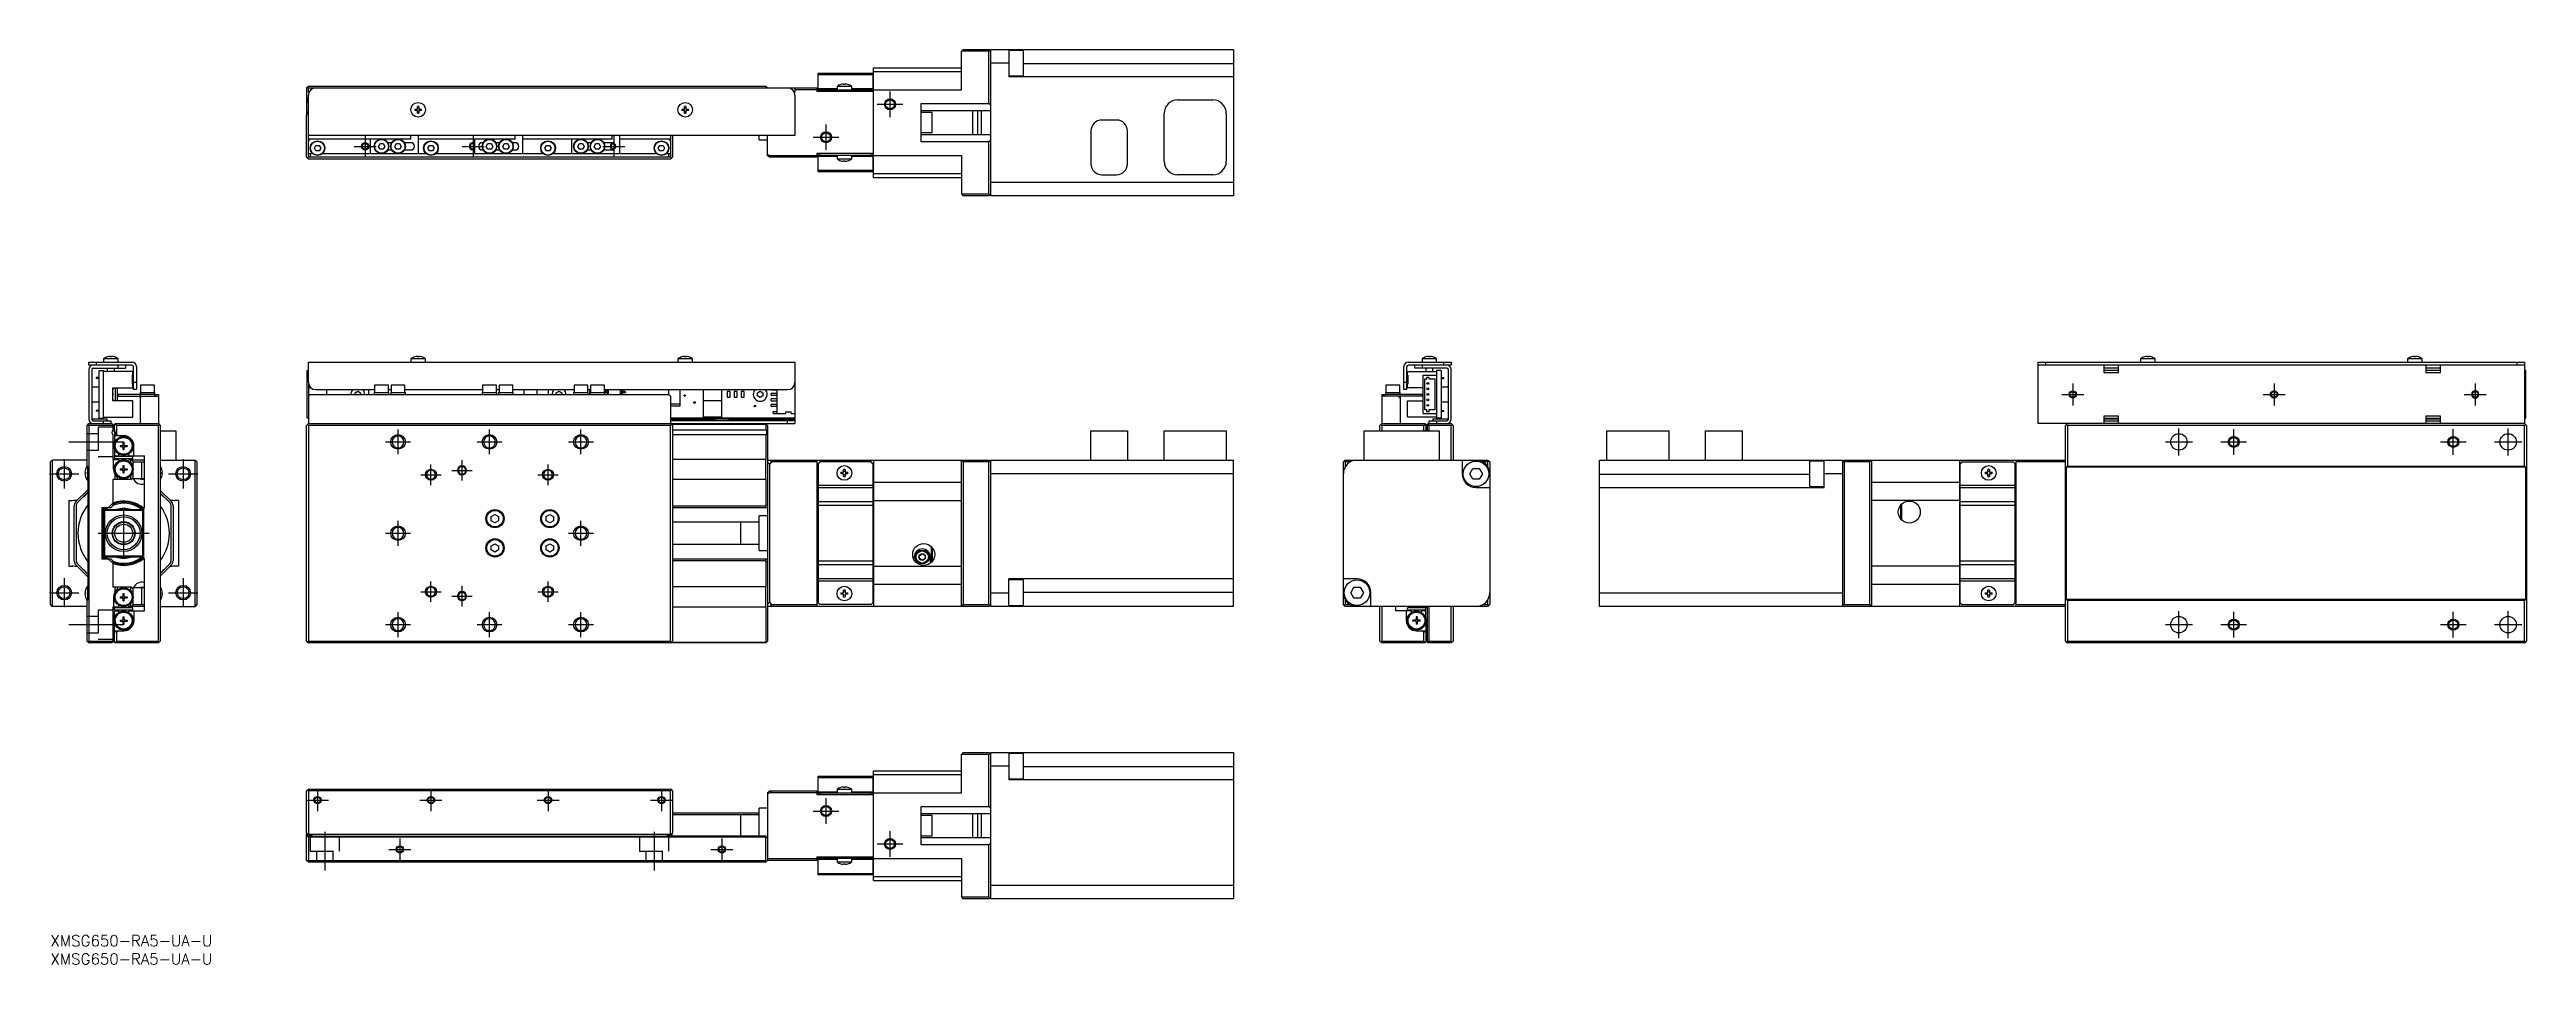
# Model space of a CAD drawing. Extents: x 0 to 677, y -8 to 242.
import ezdxf

# ---------------------------------------------------------------- set-up
doc = ezdxf.new("R2010")
doc.units = 0
doc.header["$LTSCALE"] = 0.5
doc.linetypes.add('CENTER', pattern=[50.8, 31.75, -6.35, 6.35, -6.35])
doc.linetypes.add('DASHED', pattern=[19.05, 12.7, -6.35])
for name, color, linetype in [('MSM_CENTER', 1, 'CENTER'), ('MSM_CONTINUOUS', 7, 'CONTINUOUS'), ('MSM_DASHED', 4, 'DASHED'), ('MSM_NARROW', 5, 'CONTINUOUS'), ('MSM_PART_NUMBER', 7, 'CONTINUOUS')]:
    doc.layers.add(name, color=color, linetype=linetype)
doc.styles.get("Standard").update_dxf_attribs({"font": 'txt.shx', "height": 1, "bigfont": 'bigfont.shx'})

# ---------------------------------------------------------------- blocks, each defined once
blk = doc.blocks.new('*U2')
at = {"layer": 'MSM_PART_NUMBER'}
blk.add_text('XMSG650-RA5-UA-U', height=3, dxfattribs=at).set_placement((0, -3))
blk = doc.blocks.new('*U3')
at = {"layer": 'MSM_PART_NUMBER'}
blk.add_text('XMSG650-RA5-UA-U', height=3, dxfattribs=at).set_placement((0, -8))

msp = doc.modelspace()

# ---------------------------------------------------------------- linework, layer by layer
at = {"layer": 'MSM_CENTER'}
for p, q in [((229.5, 223.87), (229.5, 230.87)), ((226, 227.37), (233, 227.37)), ((86, 218.87), (86, 212.87)), ((115.5, 218.87), (115.5, 212.87)), ((154, 218.87), (154, 212.87)), ((208.5, 218.37), (215.5, 218.37)), ((212, 214.87), (212, 221.87)), ((83, 215.87), (89, 215.87)), ((112.5, 215.87), (118.5, 215.87)), ((151, 215.87), (157, 215.87)), ((552.8, 151), (552.8, 145)), ((607.8, 151), (607.8, 145)), ((662.8, 151), (662.8, 145)), ((549.8, 148), (555.8, 148)), ((604.8, 148), (610.8, 148)), ((659.8, 148), (665.8, 148)), ((95, 131.6), (95, 138.4)), ((120, 131.6), (120, 138.4)), ((145, 131.6), (145, 138.4)), ((581.8, 131.3), (581.8, 138.7)), ((596.8, 131.5), (596.8, 138.5)), ((656.8, 131.5), (656.8, 138.5)), ((671.8, 131.3), (671.8, 138.7)), ((3.74, 130.26), (3.74, 122.26)), ((5, 135), (20, 135)), ((36.26, 130.26), (36.26, 122.26)), ((91.6, 135), (98.4, 135)), ((104, 123.2), (104, 128.8)), ((112.5, 124.4), (112.5, 130)), ((116.6, 135), (123.4, 135)), ((136, 123.2), (136, 128.8)), ((141.6, 135), (148.4, 135)), ((578.1, 135), (585.5, 135)), ((593.3, 135), (600.3, 135)), ((653.3, 135), (660.3, 135)), ((668.1, 135), (675.5, 135)), ((-0.26, 126.26), (7.74, 126.26)), ((32.26, 126.26), (40.26, 126.26)), ((101.2, 126), (106.8, 126)), ((109.7, 127.2), (115.3, 127.2)), ((133.2, 126), (138.8, 126)), ((20, 103), (20, 117)), ((13, 110), (27, 110)), ((91.6, 110), (98.4, 110)), ((95, 106.6), (95, 113.4)), ((141.6, 110), (148.4, 110)), ((145, 106.6), (145, 113.4)), ((3.74, 97.74), (3.74, 89.74)), ((36.26, 97.74), (36.26, 89.74)), ((104, 91.2), (104, 96.8)), ((112.5, 90), (112.5, 95.6)), ((136, 91.2), (136, 96.8)), ((-0.26, 93.74), (7.74, 93.74)), ((32.26, 93.74), (40.26, 93.74)), ((95, 81.6), (95, 88.4)), ((101.2, 94), (106.8, 94)), ((109.7, 92.8), (115.3, 92.8)), ((120, 81.6), (120, 88.4)), ((133.2, 94), (138.8, 94)), ((145, 81.6), (145, 88.4)), ((581.8, 81.3), (581.8, 88.7)), ((596.8, 81.5), (596.8, 88.5)), ((656.8, 81.5), (656.8, 88.5)), ((671.8, 81.3), (671.8, 88.7)), ((5, 85), (20, 85)), ((91.6, 85), (98.4, 85)), ((116.6, 85), (123.4, 85)), ((141.6, 85), (148.4, 85)), ((578.1, 85), (585.5, 85)), ((593.3, 85), (600.3, 85)), ((653.3, 85), (660.3, 85)), ((668.1, 85), (675.5, 85)), ((70, 37), (76, 37)), ((73, 40), (73, 34)), ((101, 37), (107, 37)), ((104, 40), (104, 34)), ((133, 37), (139, 37)), ((136, 40), (136, 34)), ((164, 37), (170, 37)), ((167, 40), (167, 34)), ((208.5, 34), (215.5, 34)), ((212, 30.5), (212, 37.5)), ((75, 28.3), (75, 17.7)), ((165, 28.3), (165, 17.7)), ((229.5, 21.5), (229.5, 28.5)), ((92.5, 23.5), (98.5, 23.5)), ((95.5, 26.5), (95.5, 20.5)), ((180.5, 23.5), (186.5, 23.5)), ((183.5, 26.5), (183.5, 20.5)), ((226, 25), (233, 25))]:
    msp.add_line(p, q, dxfattribs=at)
at = {"layer": 'MSM_CONTINUOUS'}
for p, q in [((225, 237.37), (249, 237.37)), ((225, 207.37), (225, 237.37)), ((249.5, 242.37), (249, 241.87)), ((249, 231.37), (249, 241.87)), ((256.5, 241.87), (249, 241.87)), ((249.5, 242.37), (256.5, 242.37)), ((257, 241.87), (256.5, 242.37)), ((256.5, 241.87), (256.75, 242.12)), ((256.5, 227.62), (256.5, 241.87)), ((257, 242.37), (323.4, 242.37)), ((257, 202.37), (257, 242.37)), ((262, 238.67), (257, 238.67)), ((262, 242.37), (262, 234.88)), ((266, 242.13), (262, 242.13)), ((266, 235.13), (266, 242.13)), ((266, 238.58), (323.4, 238.58)), ((323.4, 242.37), (323.4, 202.37)), ((70, 231.87), (70.5, 232.37)), ((70, 231.87), (70, 224.67)), ((70.25, 232.12), (70.5, 231.87)), ((70.5, 232.37), (195.5, 232.37)), ((70.5, 231.87), (209.5, 231.87)), ((70.5, 230.67), (70.5, 231.87)), ((70.67, 230.67), (70.5, 230.67)), ((196, 231.87), (195.5, 232.37)), ((195.5, 231.87), (195.75, 232.12)), ((203.5, 230.67), (203.33, 230.67)), ((203.5, 231.87), (203.5, 230.67)), ((209.5, 231.37), (203.5, 231.37)), ((209.5, 231.87), (209.5, 230.87)), ((225, 230.87), (209.5, 230.87)), ((209.8, 235.87), (224.8, 235.87)), ((209.8, 230.87), (209.8, 235.87)), ((224.8, 235.43), (209.8, 235.43)), ((209.8, 231.66), (215, 231.66)), ((209.8, 231.37), (224.8, 231.37)), ((210.3, 231.37), (210.3, 230.87)), ((215, 232.27), (215, 231.37)), ((219, 232.27), (215, 232.27)), ((216.07, 232.83), (216.05, 232.83)), ((216.8, 232.83), (216.8, 232.96)), ((217.2, 232.83), (216.8, 232.83)), ((217.2, 232.96), (217.2, 232.83)), ((217.95, 232.83), (217.93, 232.83)), ((219, 231.37), (219, 232.27)), ((219, 231.66), (224.8, 231.66)), ((224.3, 230.87), (224.3, 231.37)), ((224.8, 235.87), (224.8, 230.87)), ((225, 236.37), (249, 236.37)), ((225, 231.37), (249, 231.37)), ((262, 235.13), (266, 235.13)), ((323.4, 234.88), (262, 234.88)), ((70.5, 225.37), (70, 225.37)), ((70.5, 225.17), (70, 225.17)), ((70, 224.37), (70.5, 224.87)), ((70.1, 224.57), (70, 224.67)), ((70, 212.87), (70, 224.37)), ((70.1, 224.47), (70.1, 224.67)), ((70.2, 229.07), (70.5, 229.07)), ((70.2, 229.07), (70.2, 227.87)), ((70.2, 227.87), (70.5, 227.87)), ((70.5, 225.57), (70.3, 225.37)), ((70.4, 224.97), (70.4, 224.77)), ((70.5, 224.97), (70.4, 224.97)), ((70.4, 224.77), (70.5, 224.67)), ((70.5, 212.87), (70.5, 229.87)), ((99.57, 226.07), (100.3, 226.07)), ((100.3, 225.67), (99.57, 225.67)), ((100.3, 226.07), (100.3, 226.8)), ((100.3, 224.94), (100.3, 225.67)), ((100.7, 226.8), (100.7, 226.07)), ((100.7, 226.07), (101.43, 226.07)), ((101.43, 225.67), (100.7, 225.67)), ((100.7, 225.67), (100.7, 224.94)), ((172.57, 226.07), (173.3, 226.07)), ((173.3, 225.67), (172.57, 225.67)), ((173.3, 226.07), (173.3, 226.8)), ((173.3, 224.94), (173.3, 225.67)), ((173.7, 226.8), (173.7, 226.07)), ((173.7, 226.07), (174.43, 226.07)), ((174.43, 225.67), (173.7, 225.67)), ((173.7, 225.67), (173.7, 224.94)), ((203.5, 229.87), (203.5, 218.87)), ((230.7, 227.1), (230.7, 227.64)), ((238, 217.12), (238, 227.62)), ((238, 227.62), (256.5, 227.62)), ((257, 225.62), (238, 225.62)), ((241, 225.12), (238, 225.12)), ((241, 219.62), (241, 225.12)), ((252, 225.62), (252, 219.12)), ((253.5, 219.12), (253.5, 225.62)), ((254.5, 219.12), (254.5, 225.62)), ((257, 227.12), (256.5, 227.62)), ((304.4, 211.77), (304.4, 224.87)), ((308.1, 228.57), (317.7, 228.57)), ((321.4, 224.87), (321.4, 211.77)), ((203.5, 218.87), (70.5, 218.87)), ((98.5, 217.87), (70.5, 217.87)), ((70.5, 217.37), (71, 217.87)), ((87.5, 213.87), (87.5, 217.87)), ((93.27, 216.87), (92.23, 216.87)), ((98.5, 216.87), (96.73, 216.87)), ((98.5, 217.87), (98.5, 218.87)), ((100.5, 218.87), (100.5, 213.87)), ((127, 217.87), (100.5, 217.87)), ((116, 213.87), (116, 217.87)), ((118.27, 216.87), (118, 216.87)), ((122.77, 216.87), (121.73, 216.87)), ((127, 216.87), (126.23, 216.87)), ((127, 217.87), (127, 218.87)), ((129, 218.87), (129, 213.87)), ((153.5, 217.87), (129, 217.87)), ((142.5, 213.87), (142.5, 217.87)), ((147.77, 216.87), (146.73, 216.87)), ((153.5, 216.87), (151.23, 216.87)), ((153.5, 217.87), (153.5, 218.87)), ((155.5, 218.87), (155.5, 213.87)), ((169.5, 217.87), (155.5, 217.87)), ((169, 217.87), (169.5, 217.37)), ((169.5, 218.87), (169.5, 212.87)), ((170, 218.87), (170, 212.87)), ((193.7, 217.62), (193.7, 218.87)), ((193.7, 217.62), (196, 217.62)), ((196, 213.37), (196, 218.87)), ((238, 219.62), (241, 219.62)), ((238, 219.12), (257, 219.12)), ((256.5, 217.12), (238, 217.12)), ((256.5, 217.12), (257, 217.62)), ((256.5, 202.87), (256.5, 217.12)), ((284.4, 220.07), (284.4, 211.07)), ((291.4, 223.07), (287.4, 223.07)), ((294.4, 211.07), (294.4, 220.07)), ((70.5, 212.37), (70, 212.87)), ((70.5, 212.87), (70.25, 212.62)), ((70.5, 213.87), (71.68, 213.87)), ((169.5, 212.87), (70.5, 212.87)), ((169.5, 212.37), (70.5, 212.37)), ((71, 213.87), (71, 212.87)), ((72.13, 215.37), (72.57, 216.12)), ((72.57, 214.62), (72.13, 215.37)), ((72.57, 216.12), (73.43, 216.12)), ((73.43, 214.62), (72.57, 214.62)), ((73.43, 216.12), (73.87, 215.37)), ((73.87, 215.37), (73.43, 214.62)), ((74.32, 213.87), (102.68, 213.87)), ((89.63, 215.87), (90.07, 216.62)), ((90.07, 215.12), (89.63, 215.87)), ((90.07, 216.62), (90.93, 216.62)), ((90.93, 215.12), (90.07, 215.12)), ((90.93, 216.62), (91.37, 215.87)), ((91.37, 215.87), (90.93, 215.12)), ((92.23, 214.87), (93.27, 214.87)), ((94.13, 215.87), (94.57, 216.62)), ((94.57, 215.12), (94.13, 215.87)), ((94.57, 216.62), (95.43, 216.62)), ((95.43, 215.12), (94.57, 215.12)), ((95.43, 216.62), (95.87, 215.87)), ((95.87, 215.87), (95.43, 215.12)), ((96.73, 214.87), (98.5, 214.87)), ((103.13, 215.37), (103.57, 216.12)), ((103.57, 214.62), (103.13, 215.37)), ((103.57, 216.12), (104.43, 216.12)), ((104.43, 214.62), (103.57, 214.62)), ((104.43, 216.12), (104.87, 215.37)), ((104.87, 215.37), (104.43, 214.62)), ((105.32, 213.87), (134.68, 213.87)), ((118, 214.87), (118.27, 214.87)), ((119.13, 215.87), (119.57, 216.62)), ((119.57, 215.12), (119.13, 215.87)), ((119.57, 216.62), (120.43, 216.62)), ((120.43, 215.12), (119.57, 215.12)), ((120.43, 216.62), (120.87, 215.87)), ((120.87, 215.87), (120.43, 215.12)), ((121.73, 214.87), (122.77, 214.87)), ((123.63, 215.87), (124.07, 216.62)), ((124.07, 215.12), (123.63, 215.87)), ((124.07, 216.62), (124.93, 216.62)), ((124.93, 215.12), (124.07, 215.12)), ((124.93, 216.62), (125.37, 215.87)), ((125.37, 215.87), (124.93, 215.12)), ((126.23, 214.87), (127, 214.87)), ((135.13, 215.37), (135.57, 216.12)), ((135.57, 214.62), (135.13, 215.37)), ((135.57, 216.12), (136.43, 216.12)), ((136.43, 214.62), (135.57, 214.62)), ((136.43, 216.12), (136.87, 215.37)), ((136.87, 215.37), (136.43, 214.62)), ((137.32, 213.87), (165.68, 213.87)), ((144.13, 215.87), (144.57, 216.62)), ((144.57, 215.12), (144.13, 215.87)), ((144.57, 216.62), (145.43, 216.62)), ((145.43, 215.12), (144.57, 215.12)), ((145.43, 216.62), (145.87, 215.87)), ((145.87, 215.87), (145.43, 215.12)), ((146.73, 214.87), (147.77, 214.87)), ((148.63, 215.87), (149.07, 216.62)), ((149.07, 215.12), (148.63, 215.87)), ((149.07, 216.62), (149.93, 216.62)), ((149.93, 215.12), (149.07, 215.12)), ((149.93, 216.62), (150.37, 215.87)), ((150.37, 215.87), (149.93, 215.12)), ((151.23, 214.87), (153.5, 214.87)), ((166.13, 215.37), (166.57, 216.12)), ((166.57, 214.62), (166.13, 215.37)), ((166.57, 216.12), (167.43, 216.12)), ((167.43, 214.62), (166.57, 214.62)), ((167.43, 216.12), (167.87, 215.37)), ((167.87, 215.37), (167.43, 214.62)), ((168.32, 213.87), (169.5, 213.87)), ((169, 212.87), (169, 213.87)), ((169.5, 212.37), (170, 212.87)), ((169.75, 212.62), (169.5, 212.87)), ((196, 213.68), (196.61, 213.37)), ((196.5, 212.87), (196, 213.37)), ((209.5, 212.87), (196.5, 212.87)), ((196.61, 213.37), (197.11, 212.87)), ((196.61, 213.37), (209.5, 213.37)), ((209.5, 213.87), (209.5, 212.87)), ((225, 213.87), (209.5, 213.87)), ((209.8, 208.87), (209.8, 213.87)), ((224.8, 213.37), (209.8, 213.37)), ((215, 213.08), (209.8, 213.08)), ((210.3, 213.87), (210.3, 213.37)), ((215, 213.37), (215, 212.47)), ((215, 212.47), (219, 212.47)), ((216.05, 211.91), (216.07, 211.91)), ((216.8, 211.78), (216.8, 211.91)), ((216.8, 211.91), (217.2, 211.91)), ((217.2, 211.91), (217.2, 211.78)), ((217.93, 211.91), (217.95, 211.91)), ((219, 212.47), (219, 213.37)), ((224.8, 213.08), (219, 213.08)), ((224.3, 213.37), (224.3, 213.87)), ((224.8, 213.87), (224.8, 208.87)), ((225, 213.37), (249, 213.37)), ((249, 213.37), (249, 202.87)), ((209.8, 209.31), (224.8, 209.31)), ((224.8, 208.87), (209.8, 208.87)), ((249, 208.37), (225, 208.37)), ((225, 207.37), (249, 207.37)), ((257, 206.07), (323.4, 206.07)), ((287.4, 208.07), (291.4, 208.07)), ((317.7, 208.07), (308.1, 208.07)), ((249, 202.87), (249.5, 202.37)), ((249, 202.87), (256.5, 202.87)), ((256.5, 202.37), (249.5, 202.37)), ((256.5, 202.37), (257, 202.87)), ((256.75, 202.62), (256.5, 202.87)), ((323.4, 202.37), (257, 202.37)), ((10.5, 156.8), (22.3, 156.8)), ((10.5, 156), (10.5, 156.8)), ((22.2, 156), (10.5, 156)), ((12.5, 156.8), (12.5, 156)), ((14.5, 157.7), (14.5, 156.8)), ((18.5, 157.7), (14.5, 157.7)), ((15.57, 158.26), (15.55, 158.26)), ((16.3, 158.26), (16.3, 158.39)), ((16.7, 158.26), (16.3, 158.26)), ((16.7, 158.39), (16.7, 158.26)), ((17.45, 158.26), (17.43, 158.26)), ((18.5, 156.8), (18.5, 157.7)), ((18.5, 155.2), (18.5, 156)), ((20.5, 156), (20.5, 155.2)), ((70.5, 156.8), (203.5, 156.8)), ((70.5, 151.3), (70.5, 156.8)), ((98.5, 157.7), (98.5, 156.8)), ((102.5, 157.7), (98.5, 157.7)), ((99.57, 158.26), (99.55, 158.26)), ((100.3, 158.26), (100.3, 158.39)), ((100.7, 158.26), (100.3, 158.26)), ((100.7, 158.39), (100.7, 158.26)), ((101.45, 158.26), (101.43, 158.26)), ((102.5, 156.8), (102.5, 157.7)), ((171.5, 157.7), (171.5, 156.8)), ((175.5, 157.7), (171.5, 157.7)), ((172.57, 158.26), (172.55, 158.26)), ((173.3, 158.26), (173.3, 158.39)), ((173.7, 158.26), (173.3, 158.26)), ((173.7, 158.39), (173.7, 158.26)), ((174.45, 158.26), (174.43, 158.26)), ((175.5, 156.8), (175.5, 157.7)), ((203.5, 156.8), (203.5, 140)), ((371.1, 156.8), (382.9, 156.8)), ((382.9, 156), (371.2, 156)), ((372.9, 155.2), (372.9, 156)), ((374.9, 157.7), (374.9, 156.8)), ((378.9, 157.7), (374.9, 157.7)), ((374.9, 156), (374.9, 155.2)), ((375.97, 158.26), (375.95, 158.26)), ((376.7, 158.26), (376.7, 158.39)), ((377.1, 158.26), (376.7, 158.26)), ((377.1, 158.39), (377.1, 158.26)), ((377.85, 158.26), (377.83, 158.26)), ((378.9, 156.8), (378.9, 157.7)), ((380.9, 156), (380.9, 156.8)), ((382.9, 156.8), (382.9, 156)), ((543.3, 140), (543.3, 156.8)), ((543.3, 156.8), (676.3, 156.8)), ((676.3, 156), (543.3, 156)), ((545.3, 156.8), (545.3, 156)), ((561.3, 156), (561.3, 154)), ((565.3, 154), (565.3, 156)), ((571.3, 157.7), (571.3, 156.8)), ((575.3, 157.7), (571.3, 157.7)), ((572.37, 158.26), (572.35, 158.26)), ((573.1, 158.26), (573.1, 158.39)), ((573.5, 158.26), (573.1, 158.26)), ((573.5, 158.39), (573.5, 158.26)), ((574.25, 158.26), (574.23, 158.26)), ((575.3, 156.8), (575.3, 157.7)), ((644.3, 157.7), (644.3, 156.8)), ((648.3, 157.7), (644.3, 157.7)), ((645.37, 158.26), (645.35, 158.26)), ((646.1, 158.26), (646.1, 158.39)), ((646.5, 158.26), (646.1, 158.26)), ((646.5, 158.39), (646.5, 158.26)), ((647.25, 158.26), (647.23, 158.26)), ((648.3, 156.8), (648.3, 157.7)), ((649.3, 156), (649.3, 154)), ((653.3, 154), (653.3, 156)), ((674.3, 156), (674.3, 156.8)), ((676.3, 156.8), (676.3, 140)), ((10.5, 154.8), (10.5, 141.2)), ((11.3, 154.8), (11.3, 141.2)), ((13.3, 150), (11.3, 150)), ((11.7, 155.2), (20.5, 155.2)), ((13.3, 152.62), (12.5, 152.62)), ((12.5, 152.62), (12.5, 152.38)), ((13.3, 152.38), (12.5, 152.38)), ((13.3, 154.5), (14.5, 154.5)), ((13.3, 141.5), (13.3, 154.5)), ((14.5, 141.5), (14.5, 154.5)), ((22.5, 154.25), (14.5, 154.25)), ((15.5, 155.2), (15.5, 154.25)), ((17, 149.75), (22.5, 149.75)), ((17, 146.25), (17, 149.75)), ((17.5, 154.25), (17.5, 155.2)), ((17.7, 149.75), (17.7, 146.25)), ((18.2, 149.75), (18.2, 146.25)), ((22.4, 150.75), (22.4, 153.25)), ((22.5, 153.25), (22.4, 153.25)), ((22.4, 152.45), (22.5, 152.45)), ((22.4, 152.08), (22.5, 152.08)), ((22.4, 151.93), (22.5, 151.93)), ((22.4, 151.55), (22.5, 151.55)), ((22.5, 150.75), (22.4, 150.75)), ((22.5, 153.25), (22.5, 154.25)), ((22.5, 151.55), (22.5, 152.45)), ((22.5, 149.75), (22.5, 150.75)), ((22.7, 149.3), (22.7, 155.5)), ((22.7, 151.3), (23.5, 151.3)), ((23.5, 149.3), (22.7, 149.3)), ((23.5, 155.6), (23.5, 149.3)), ((24.6, 150.5), (24.6, 148.5)), ((28.4, 150.5), (24.6, 150.5)), ((28.4, 148.5), (28.4, 150.5)), ((70.2, 154.5), (70.5, 154.5)), ((70.2, 141.5), (70.2, 154.5)), ((70.58, 150.75), (70.5, 150.75)), ((70.5, 150.75), (70.5, 140)), ((70.5, 149.75), (71.24, 149.75)), ((72.5, 149.3), (88.6, 149.3)), ((75.5, 148), (75.5, 149.3)), ((86.9, 149.3), (86.9, 148)), ((88.6, 150.5), (88.6, 148.5)), ((92.4, 150.5), (88.6, 150.5)), ((92.4, 148.5), (92.4, 150.5)), ((92.4, 149.3), (93.1, 149.3)), ((93.1, 150.5), (93.1, 148.5)), ((96.9, 150.5), (93.1, 150.5)), ((96.9, 148.5), (96.9, 150.5)), ((96.9, 149.3), (118.1, 149.3)), ((118.1, 150.5), (118.1, 148.5)), ((121.9, 150.5), (118.1, 150.5)), ((121.9, 148.5), (121.9, 150.5)), ((121.9, 149.3), (122.6, 149.3)), ((122.6, 150.5), (122.6, 148.5)), ((126.4, 150.5), (122.6, 150.5)), ((126.4, 148.5), (126.4, 150.5)), ((126.4, 149.3), (143.1, 149.3)), ((129.5, 148), (129.5, 149.3)), ((132.9, 149.3), (132.9, 148)), ((136.1, 148), (136.1, 149.3)), ((143.1, 150.5), (143.1, 148.5)), ((146.9, 150.5), (143.1, 150.5)), ((146.9, 148.5), (146.9, 150.5)), ((146.9, 149.3), (147.6, 149.3)), ((147.6, 149), (147.31, 149)), ((147.31, 149), (147.31, 148)), ((147.6, 150.5), (147.6, 148.5)), ((151.4, 150.5), (147.6, 150.5)), ((151.4, 148.5), (151.4, 150.5)), ((151.4, 149.3), (201.5, 149.3)), ((152.34, 148), (152.34, 149.3)), ((152.44, 149.3), (152.44, 148)), ((155.82, 148), (155.82, 149.3)), ((155.89, 149.3), (155.89, 148)), ((156.21, 148), (156.21, 149.3)), ((156.24, 149.3), (156.24, 148)), ((168.9, 149.3), (168.9, 148)), ((172.1, 144.85), (172.1, 149.3)), ((178.5, 141.75), (178.5, 149.3)), ((183.5, 141.75), (183.5, 149.3)), ((197, 149.25), (197, 149.3)), ((197, 149.25), (198.5, 149.25)), ((198.5, 149.3), (198.5, 142.75)), ((365, 150.5), (365, 148.5)), ((368.8, 150.5), (365, 150.5)), ((368.8, 148.5), (368.8, 150.5)), ((369.9, 149.3), (369.9, 155.6)), ((369.9, 151.3), (370.7, 151.3)), ((370.7, 149.3), (369.9, 149.3)), ((370.7, 155.5), (370.7, 149.3)), ((370.9, 153.25), (370.9, 154.25)), ((370.9, 154.25), (378.9, 154.25)), ((370.9, 153.25), (371, 153.25)), ((370.9, 152.45), (370.9, 151.55)), ((371, 152.45), (370.9, 152.45)), ((371, 152.08), (370.9, 152.08)), ((371, 151.93), (370.9, 151.93)), ((371, 151.55), (370.9, 151.55)), ((370.9, 150.75), (371, 150.75)), ((370.9, 149.75), (370.9, 150.75)), ((375.2, 149.75), (370.9, 149.75)), ((371, 153.25), (371, 150.75)), ((381.7, 155.2), (372.9, 155.2)), ((375.2, 153.25), (378.9, 153.25)), ((375.2, 142.75), (375.2, 153.25)), ((375.7, 143.75), (375.7, 152.25)), ((375.7, 152.25), (376.25, 152.25)), ((375.9, 155.2), (375.9, 154.25)), ((376.25, 152.25), (376.25, 152.75)), ((376.25, 152.75), (376.75, 152.75)), ((376.75, 152.75), (376.75, 152.25)), ((376.75, 152.25), (378.4, 152.25)), ((377.9, 154.25), (377.9, 155.2)), ((378.4, 152.25), (378.4, 143.75)), ((378.9, 154.5), (378.9, 141.5)), ((380.1, 154.5), (378.9, 154.5)), ((380.1, 154.5), (380.1, 141.5)), ((380.1, 152.62), (380.9, 152.62)), ((380.1, 152.38), (380.9, 152.38)), ((382.1, 150), (380.1, 150)), ((380.9, 152.38), (380.9, 152.62)), ((382.1, 141.2), (382.1, 154.8)), ((382.9, 141.2), (382.9, 154.8)), ((565.3, 155.2), (561.3, 155.2)), ((565.3, 154.5), (561.3, 154.5)), ((561.3, 154), (565.3, 154)), ((653.3, 155.2), (649.3, 155.2)), ((653.3, 154.5), (649.3, 154.5)), ((649.3, 154), (653.3, 154)), ((676.6, 154.5), (676.3, 154.5)), ((676.6, 141.5), (676.6, 154.5)), ((11.3, 146), (13.3, 146)), ((13.3, 143.62), (12.5, 143.62)), ((12.5, 143.62), (12.5, 143.38)), ((13.3, 143.38), (12.5, 143.38)), ((22.5, 146.25), (17, 146.25)), ((28.5, 148), (18.5, 148)), ((18.5, 147.5), (18.5, 148)), ((18.5, 147.5), (29.5, 147.5)), ((22.5, 141.75), (22.5, 146.25)), ((24.5, 148.5), (24.5, 140)), ((24.5, 148.5), (28.5, 148.5)), ((24.5, 147), (25, 147.5)), ((28.5, 147.5), (28.5, 148.5)), ((28.5, 148), (29.5, 148)), ((29.5, 148), (29.5, 140)), ((71, 148), (70.5, 147.5)), ((71, 148), (169, 148)), ((83.25, 148.43), (84, 148.87)), ((83.25, 148), (83.25, 148.43)), ((84, 148.87), (84.75, 148.43)), ((84.75, 148.43), (84.75, 148)), ((88.5, 148.5), (88.5, 148)), ((88.5, 148.5), (92.5, 148.5)), ((92.5, 148), (92.5, 148.5)), ((93, 148.5), (93, 148)), ((93, 148.5), (97, 148.5)), ((97, 148), (97, 148.5)), ((118, 148.5), (118, 148)), ((118, 148.5), (122, 148.5)), ((122, 148), (122, 148.5)), ((122.5, 148.5), (122.5, 148)), ((122.5, 148.5), (126.5, 148.5)), ((126.5, 148), (126.5, 148.5)), ((138.25, 148.43), (139, 148.87)), ((138.25, 148), (138.25, 148.43)), ((139, 148.87), (139.75, 148.43)), ((139.75, 148.43), (139.75, 148)), ((143, 148.5), (143, 148)), ((143, 148.5), (147, 148.5)), ((147, 148), (147, 148.5)), ((147.5, 148.5), (147.5, 148)), ((147.5, 148.5), (151.5, 148.5)), ((151.4, 148.74), (151.54, 148.74)), ((151.54, 148.53), (151.4, 148.53)), ((151.5, 148), (151.5, 148.5)), ((151.54, 148.74), (151.6, 148.85)), ((151.6, 148.42), (151.54, 148.53)), ((152.34, 148.85), (151.6, 148.85)), ((152.34, 148.42), (151.6, 148.42)), ((151.8, 148.42), (151.8, 148.85)), ((151.9, 148.42), (151.9, 148.85)), ((152.23, 148.85), (152.23, 148.42)), ((156.24, 148.85), (156.97, 148.85)), ((156.97, 148.42), (156.24, 148.42)), ((156.35, 148.42), (156.35, 148.85)), ((156.68, 148.85), (156.68, 148.42)), ((156.78, 148.85), (156.78, 148.42)), ((156.97, 148.85), (157.04, 148.74)), ((157.04, 148.53), (156.97, 148.42)), ((157.04, 148.74), (157.29, 148.74)), ((157.29, 148.53), (157.04, 148.53)), ((157.29, 148.53), (157.29, 148.74)), ((169.5, 147.5), (169, 148)), ((169.5, 147.5), (169.5, 140)), ((169.5, 145.45), (172.1, 145.45)), ((169.5, 144.85), (172.1, 144.85)), ((183.5, 146.25), (178.5, 146.25)), ((185, 148.8), (185, 147.2)), ((185.8, 148.8), (185, 148.8)), ((185, 147.2), (185.8, 147.2)), ((185.8, 147.2), (185.8, 148.8)), ((187.71, 148.8), (186.91, 148.8)), ((186.91, 148.8), (186.91, 147.2)), ((186.91, 147.2), (187.71, 147.2)), ((187.71, 147.2), (187.71, 148.8)), ((188.81, 148.8), (188.81, 147.2)), ((189.61, 148.8), (188.81, 148.8)), ((188.81, 147.2), (189.61, 147.2)), ((189.61, 147.2), (189.61, 148.8)), ((193.25, 148.43), (194, 148.87)), ((193.25, 147.57), (193.25, 148.43)), ((194, 147.13), (193.25, 147.57)), ((194, 148.87), (194.75, 148.43)), ((194.75, 147.57), (194, 147.13)), ((194.75, 148.43), (194.75, 147.57)), ((198.5, 148.25), (197, 148.25)), ((197, 147.75), (197, 148.25)), ((197, 147.75), (198.5, 147.75)), ((198.5, 146.75), (197, 146.75)), ((197, 146.25), (197, 146.75)), ((197, 146.25), (198.5, 146.25)), ((198.5, 145.25), (197, 145.25)), ((197, 144.75), (197, 145.25)), ((197, 144.75), (198.5, 144.75)), ((198.5, 143.25), (197.5, 143.25)), ((197.5, 142.75), (197.5, 143.25)), ((197.5, 142.75), (201, 142.75)), ((201, 142.75), (201, 143.25)), ((201, 143.25), (202.5, 143.25)), ((202.5, 142.75), (202.5, 143.25)), ((202.5, 142.75), (203.5, 142.75)), ((363.9, 148), (364.9, 148)), ((363.9, 148), (363.9, 140)), ((368.9, 147.5), (363.9, 147.5)), ((364.9, 148.5), (364.9, 147.5)), ((364.9, 148.5), (368.9, 148.5)), ((374.9, 148), (364.9, 148)), ((368.4, 147.5), (368.9, 147)), ((368.9, 148), (368.9, 148.5)), ((368.9, 147.5), (368.9, 140)), ((374.9, 147.5), (368.9, 147.5)), ((370.9, 146.25), (375.2, 146.25)), ((370.9, 141.75), (370.9, 146.25)), ((374.9, 147.5), (374.9, 148)), ((375.2, 142.75), (378.9, 142.75)), ((376.25, 143.75), (375.7, 143.75)), ((376.25, 143.25), (376.25, 143.75)), ((376.75, 143.25), (376.25, 143.25)), ((378.4, 143.75), (376.75, 143.75)), ((376.75, 143.75), (376.75, 143.25)), ((380.1, 146), (382.1, 146)), ((380.1, 143.62), (380.9, 143.62)), ((380.1, 143.38), (380.9, 143.38)), ((380.9, 143.38), (380.9, 143.62)), ((10, 139.5), (10.5, 140)), ((10, 128.4), (10, 139.5)), ((10.5, 139.5), (10.25, 139.75)), ((10.5, 140), (16.8, 140)), ((17, 139.5), (10.5, 139.5)), ((10.5, 139.5), (10.5, 80.5)), ((11.5, 141.3), (11.5, 140.85)), ((11.5, 141.3), (15.5, 141.3)), ((11.7, 140.8), (16.5, 140.8)), ((13.3, 141.5), (14.5, 141.5)), ((14.5, 141.75), (22.5, 141.75)), ((14.5, 140), (14.5, 140.8)), ((15.5, 140.8), (15.5, 141.3)), ((16.5, 140.8), (16.5, 140)), ((16.8, 140), (17, 139.8)), ((16.83, 138), (17.67, 138)), ((17, 139.8), (17, 138.26)), ((17, 136.94), (17, 130.2)), ((17.7, 140), (17.5, 139.8)), ((17.5, 138.26), (17.5, 139.8)), ((17.5, 138), (17.5, 134.61)), ((20, 136.7), (17.5, 136.7)), ((18, 139.5), (17.6, 139.9)), ((18, 137.2), (17.65, 136.7)), ((17.7, 140), (29.5, 140)), ((18, 139.5), (18, 137.2)), ((29.5, 139.5), (18, 139.5)), ((18.5, 136.7), (18, 137.2)), ((29.5, 140), (30, 139.5)), ((29.75, 139.75), (29.5, 139.5)), ((29.5, 80.5), (29.5, 139.5)), ((30, 139.5), (30, 80.5)), ((30, 138), (34.3, 138)), ((34.3, 138), (34.3, 130)), ((70.5, 140), (70, 139.5)), ((70, 80.5), (70, 139.5)), ((70.5, 141.5), (70.2, 141.5)), ((70.25, 139.75), (70.5, 139.5)), ((70.5, 140), (203.5, 140)), ((70.5, 139.5), (70.5, 80.5)), ((169.5, 139.5), (70.5, 139.5)), ((203.5, 141.5), (169.5, 141.5)), ((169.5, 141.2), (181.5, 141.2)), ((203.5, 140.8), (169.5, 140.8)), ((170, 139.5), (169.5, 140)), ((169.5, 139.5), (169.75, 139.75)), ((169.5, 80.5), (169.5, 139.5)), ((195.6, 139.8), (169.7, 139.8)), ((170, 139.5), (170, 80.5)), ((170, 138.26), (195.6, 138.26)), ((195.6, 136.94), (170, 136.94)), ((183.5, 141.75), (178.5, 141.75)), ((181.5, 141.5), (181.5, 140.8)), ((181.5, 141.3), (185.5, 141.3)), ((185.5, 140.8), (185.5, 141.5)), ((185.5, 141.2), (203.5, 141.2)), ((195.65, 139.85), (195.5, 140)), ((195.6, 139.8), (195.65, 139.85)), ((195.6, 138.26), (195.6, 139.8)), ((195.6, 130.2), (195.6, 136.94)), ((195.65, 139.85), (196, 139.5)), ((196, 139.5), (196, 80.5)), ((201.5, 140), (201.5, 140.8)), ((284.4, 138), (294.4, 138)), ((284.4, 130), (284.4, 138)), ((294.4, 138), (294.4, 130)), ((304.4, 138), (321.4, 138)), ((304.4, 130), (304.4, 138)), ((321.4, 138), (321.4, 130)), ((359.1, 138), (379.6, 138)), ((359.1, 130), (359.1, 138)), ((363.4, 139.5), (363.9, 140)), ((363.4, 138), (363.4, 139.5)), ((363.9, 139.5), (363.65, 139.75)), ((363.9, 140), (375.7, 140)), ((375.4, 139.5), (363.9, 139.5)), ((363.9, 139.5), (363.9, 138)), ((378.9, 141.75), (370.9, 141.75)), ((375.8, 139.9), (375.4, 139.5)), ((375.4, 138), (375.4, 139.5)), ((375.7, 140), (375.8, 139.9)), ((375.9, 139.8), (375.8, 139.9)), ((375.9, 139.8), (375.9, 138.26)), ((376.4, 139.8), (376.6, 140)), ((376.4, 138.26), (376.4, 139.8)), ((376.45, 139.85), (376.8, 139.5)), ((376.6, 140), (382.9, 140)), ((382.9, 139.5), (376.8, 139.5)), ((376.8, 139.5), (376.8, 138)), ((376.9, 140.8), (381.7, 140.8)), ((376.9, 140), (376.9, 140.8)), ((377.9, 141.3), (377.9, 140.8)), ((377.9, 141.3), (381.9, 141.3)), ((380.1, 141.5), (378.9, 141.5)), ((378.9, 140.8), (378.9, 140)), ((379.6, 138), (379.6, 130)), ((381.9, 140.85), (381.9, 141.3)), ((382.9, 140), (383.4, 139.5)), ((383.15, 139.75), (382.9, 139.5)), ((382.9, 130), (382.9, 139.5)), ((383.4, 139.5), (383.4, 130)), ((425.4, 138), (442.4, 138)), ((425.4, 130), (425.4, 138)), ((442.4, 138), (442.4, 130)), ((452.4, 138), (462.4, 138)), ((452.4, 130), (452.4, 138)), ((462.4, 138), (462.4, 130)), ((676.3, 140), (543.3, 140)), ((551.3, 140), (550.8, 139.5)), ((550.8, 80.5), (550.8, 139.5)), ((551.05, 139.75), (551.3, 139.5)), ((676.3, 139.5), (551.3, 139.5)), ((551.3, 139.5), (551.3, 128.4)), ((565.3, 142), (561.3, 142)), ((561.3, 142), (561.3, 140)), ((561.3, 141.5), (565.3, 141.5)), ((561.3, 141.3), (565.3, 141.3)), ((561.3, 140.8), (565.3, 140.8)), ((565.3, 140), (565.3, 142)), ((649.3, 142), (649.3, 140)), ((653.3, 142), (649.3, 142)), ((649.3, 141.5), (653.3, 141.5)), ((649.3, 141.3), (653.3, 141.3)), ((649.3, 140.8), (653.3, 140.8)), ((653.3, 140), (653.3, 142)), ((676.3, 141.5), (676.6, 141.5)), ((676.8, 139.5), (676.3, 140)), ((676.3, 139.5), (676.55, 139.75)), ((676.3, 128.4), (676.3, 139.5)), ((676.8, 139.5), (676.8, 80.5)), ((0, 129.5), (0.5, 130)), ((0, 90.5), (0, 129.5)), ((10, 130), (0.5, 130)), ((0.5, 130), (0.5, 90)), ((17, 130.2), (18.46, 130.2)), ((17.2, 127.5), (17.2, 130.2)), ((17.5, 133.19), (17.5, 130.2)), ((17.5, 131.5), (17.8, 131.2)), ((22.5, 131), (17.5, 131)), ((22.5, 130.4), (17.5, 130.4)), ((17.8, 131.2), (18.46, 131.2)), ((18.54, 131.34), (18.46, 131.2)), ((18.46, 130.2), (18.67, 129.82)), ((18.58, 130), (18.57, 130)), ((19, 134.05), (19, 133.76)), ((19, 134.05), (19.79, 134.05)), ((19, 133.76), (19.79, 133.76)), ((19.53, 133.76), (19.53, 134.05)), ((19.85, 134.1), (19.85, 134.9)), ((19.85, 134.9), (20.14, 134.9)), ((20.14, 134.37), (19.85, 134.37)), ((19.85, 132.9), (19.85, 133.7)), ((19.85, 133.43), (20.14, 133.43)), ((19.85, 132.9), (20.14, 132.9)), ((20.14, 134.1), (20.14, 134.9)), ((20.14, 132.9), (20.14, 133.7)), ((20.2, 134.05), (21, 134.05)), ((20.2, 133.76), (21, 133.76)), ((20.47, 133.76), (20.47, 134.05)), ((21, 134.05), (21, 133.76)), ((21.54, 131.2), (21.33, 131.58)), ((21.43, 130), (21.42, 130)), ((21.46, 130.06), (21.54, 130.2)), ((21.54, 131.2), (25.7, 131.2)), ((22, 130.2), (21.54, 130.2)), ((22.5, 129.7), (22, 130.2)), ((22, 129.16), (22, 130.2)), ((25.7, 130), (22.2, 130)), ((22.3, 131.2), (22.3, 131)), ((22.3, 130.4), (22.3, 130)), ((22.5, 130.4), (22.5, 131)), ((22.5, 129.7), (22.5, 128.21)), ((25.7, 129.45), (22.5, 129.45)), ((22.8, 131.2), (22.8, 133.9)), ((25, 124.95), (25, 129.45)), ((25.7, 117), (25.7, 131.2)), ((30, 130), (39.5, 130)), ((39.5, 130), (40, 129.5)), ((39.5, 90), (39.5, 130)), ((40, 129.5), (40, 90.5)), ((195.6, 130.2), (170, 130.2)), ((195.5, 124.7), (195.5, 130.2)), ((196, 130), (256.5, 130)), ((196.5, 128.89), (196, 129.39)), ((197.11, 129.5), (196.5, 128.89)), ((196.5, 128.89), (196.5, 91.11)), ((196.61, 130), (197.11, 129.5)), ((209.5, 129.5), (197.11, 129.5)), ((209.5, 130), (209.5, 90)), ((210.3, 129.5), (209.8, 129)), ((209.8, 129), (209.8, 91)), ((224.3, 129.5), (210.3, 129.5)), ((224.8, 129), (224.3, 129.5)), ((224.8, 129), (224.8, 91)), ((225, 130), (225, 90)), ((249, 90), (249, 130)), ((249, 130), (249.5, 129.5)), ((256.5, 129.5), (249.5, 129.5)), ((249.5, 129.5), (249.5, 90.5)), ((257, 129.5), (256.5, 130)), ((256.5, 129.5), (256.75, 129.75)), ((256.5, 90.5), (256.5, 129.5)), ((257, 130), (323.4, 130)), ((257, 90), (257, 130)), ((323.4, 90), (323.4, 130)), ((353.4, 129.5), (353.9, 130)), ((353.4, 90.5), (353.4, 129.5)), ((353.9, 129.5), (353.65, 129.75)), ((353.9, 130), (392.9, 130)), ((353.9, 129.5), (353.9, 128.16)), ((355.24, 129.5), (353.9, 129.5)), ((385.91, 130), (385.91, 126.21)), ((392.9, 129.5), (391.56, 129.5)), ((392.9, 130), (393.4, 129.5)), ((393.15, 129.75), (392.9, 129.5)), ((392.9, 128.16), (392.9, 129.5)), ((393.4, 129.5), (393.4, 90.5)), ((423.4, 130), (489.8, 130)), ((423.4, 90), (423.4, 130)), ((484.8, 129.76), (480.8, 129.76)), ((480.8, 129.76), (480.8, 122.76)), ((484.8, 122.51), (484.8, 130)), ((490.3, 130), (489.8, 129.5)), ((489.8, 130), (489.8, 90)), ((490.05, 129.75), (490.3, 129.5)), ((490.3, 130), (550.8, 130)), ((497.3, 129.5), (490.3, 129.5)), ((490.3, 129.5), (490.3, 90.5)), ((497.3, 129.5), (497.8, 130)), ((497.3, 90.5), (497.3, 129.5)), ((497.8, 130), (497.8, 90)), ((521.8, 130), (521.8, 90)), ((522.5, 129.5), (522, 129)), ((522, 91), (522, 129)), ((522.5, 129.5), (536.5, 129.5)), ((537, 129), (536.5, 129.5)), ((537, 91), (537, 129)), ((537.3, 90), (537.3, 130)), ((550.8, 129.5), (537.3, 129.5)), ((6.94, 118.65), (10.3, 122.01)), ((9.41, 126.7), (9.54, 126.7)), ((9.54, 126.3), (9.41, 126.3)), ((9.54, 127.45), (9.54, 127.43)), ((9.54, 126.7), (9.54, 126.3)), ((9.54, 125.57), (9.54, 125.55)), ((10, 128.4), (10.3, 128.1)), ((10.1, 128.3), (10.1, 124.5)), ((10.1, 124.5), (10.3, 124.5)), ((10.3, 91.9), (10.3, 128.1)), ((17, 124.7), (17, 117.5)), ((22, 124.7), (17, 124.7)), ((17.7, 124.7), (17.7, 125.9)), ((18.2, 125.36), (18.2, 124.7)), ((19, 127.64), (19, 127.36)), ((19, 127.64), (19.79, 127.64)), ((19, 127.36), (19.79, 127.36)), ((19.53, 127.36), (19.53, 127.64)), ((19.85, 127.7), (19.85, 128.5)), ((19.85, 128.5), (20.14, 128.5)), ((20.14, 127.97), (19.85, 127.97)), ((19.85, 126.5), (19.85, 127.3)), ((19.85, 127.03), (20.14, 127.03)), ((19.85, 126.5), (20.14, 126.5)), ((20.14, 127.7), (20.14, 128.5)), ((20.14, 126.5), (20.14, 127.3)), ((20.2, 127.64), (21, 127.64)), ((20.2, 127.36), (21, 127.36)), ((20.47, 127.36), (20.47, 127.64)), ((21, 127.64), (21, 127.36)), ((22, 124.7), (22, 125.84)), ((22, 124.7), (22.5, 125.2)), ((22.5, 126.79), (22.5, 124.95)), ((22.5, 124.95), (25.7, 124.95)), ((30.46, 127.43), (30.46, 127.45)), ((30.46, 126.3), (30.46, 126.7)), ((30.46, 126.7), (30.59, 126.7)), ((30.59, 126.3), (30.46, 126.3)), ((30.46, 125.55), (30.46, 125.57)), ((195.6, 124.7), (170, 124.7)), ((195.6, 117.64), (195.6, 124.7)), ((209.8, 123.12), (224.8, 123.12)), ((224.8, 122.41), (209.8, 122.41)), ((216.07, 126.7), (216.8, 126.7)), ((216.8, 126.3), (216.07, 126.3)), ((216.8, 126.7), (216.8, 127.43)), ((216.8, 125.57), (216.8, 126.3)), ((217.2, 127.43), (217.2, 126.7)), ((217.2, 126.7), (217.93, 126.7)), ((217.93, 126.3), (217.2, 126.3)), ((217.2, 126.3), (217.2, 125.57)), ((225, 124), (249, 124)), ((323.4, 126.3), (257, 126.3)), ((387.93, 126.26), (388.8, 127.76)), ((388.8, 124.76), (387.93, 126.26)), ((388.8, 127.76), (390.53, 127.76)), ((390.53, 124.76), (388.8, 124.76)), ((389.61, 122.51), (393.4, 122.51)), ((390.53, 127.76), (391.4, 126.26)), ((391.4, 126.26), (390.53, 124.76)), ((423.4, 126.21), (480.8, 126.21)), ((423.4, 122.51), (484.8, 122.51)), ((480.8, 122.76), (484.8, 122.76)), ((489.8, 126.3), (484.8, 126.3)), ((497.8, 124), (521.8, 124)), ((522, 124.25), (521.8, 124.25)), ((522, 123.12), (537, 123.12)), ((537, 122.41), (522, 122.41)), ((528.87, 126.7), (529.6, 126.7)), ((529.6, 126.3), (528.87, 126.3)), ((529.6, 126.7), (529.6, 127.43)), ((529.6, 125.57), (529.6, 126.3)), ((530, 127.43), (530, 126.7)), ((530, 126.7), (530.73, 126.7)), ((530.73, 126.3), (530, 126.3)), ((530, 126.3), (530, 125.57)), ((537.3, 124.25), (537, 124.25)), ((537.3, 123.75), (537, 123.75)), ((551, 128.1), (551.3, 128.4)), ((676.6, 128.1), (551, 128.1)), ((551, 128.1), (551, 91.9)), ((551.3, 128.4), (676.3, 128.4)), ((676.3, 128.4), (676.6, 128.1)), ((676.6, 91.9), (676.6, 128.1)), ((5, 119), (6, 119)), ((5, 119), (5, 101)), ((6.5, 102.41), (6.5, 117.59)), ((7, 117.59), (7, 102.41)), ((10.3, 121.3), (7.29, 118.29)), ((14, 117), (14, 103)), ((16.5, 117), (14, 117)), ((14.5, 115.7), (14.8, 116)), ((14.5, 104.3), (14.5, 115.7)), ((15, 116.2), (14.8, 116)), ((14.8, 116), (14.8, 104)), ((15, 116.2), (15.3, 116.5)), ((25, 116.2), (15, 116.2)), ((15.3, 116.5), (24.7, 116.5)), ((15.79, 117), (17, 118.21)), ((17, 117.5), (16.5, 117)), ((24.7, 116.5), (25, 116.2)), ((25.2, 116), (25, 116.2)), ((25.2, 116), (25.5, 115.7)), ((25.2, 104), (25.2, 116)), ((25.5, 117), (25.7, 117)), ((25.5, 103), (25.5, 117)), ((30, 121.71), (33.06, 118.65)), ((32.71, 118.29), (30, 121)), ((33, 102.41), (33, 117.59)), ((33.5, 117.59), (33.5, 102.41)), ((35, 119), (34, 119)), ((35, 119), (35, 101)), ((120.5, 114.58), (121.5, 115.15)), ((121.5, 115.15), (122.5, 114.58)), ((135.5, 114.58), (136.5, 115.15)), ((136.5, 115.15), (137.5, 114.58)), ((170, 117.5), (195.5, 117.5)), ((196, 117), (170, 117)), ((195.5, 117.5), (195.6, 117.64)), ((195.5, 117), (195.5, 117.5)), ((196, 117.81), (195.6, 117.64)), ((209.8, 120), (209.5, 120)), ((209.5, 118.25), (209.8, 118.25)), ((209.8, 118.65), (224.8, 118.65)), ((224.8, 117.59), (209.8, 117.59)), ((225, 120), (224.8, 120)), ((225, 117.27), (224.8, 117.27)), ((225, 119), (249, 119)), ((521.8, 119), (497.8, 119)), ((505.8, 113.87), (505.8, 117.73)), ((506.1, 113.56), (506.1, 118.04)), ((522, 121), (521.8, 121)), ((522, 120), (521.8, 120)), ((522, 117.27), (521.8, 117.27)), ((522, 118.65), (537, 118.65)), ((537, 117.59), (522, 117.59)), ((537, 118.25), (537.3, 118.25)), ((23.2, 112.97), (23.2, 113.16)), ((23.2, 112.97), (23.42, 112.75)), ((23.42, 112.92), (23.42, 112.75)), ((23.42, 112.75), (23.56, 112.75)), ((120.5, 113.42), (120.5, 114.58)), ((121.5, 112.85), (120.5, 113.42)), ((122.5, 113.42), (121.5, 112.85)), ((122.5, 114.58), (122.5, 113.42)), ((135.5, 113.42), (135.5, 114.58)), ((136.5, 112.85), (135.5, 113.42)), ((137.5, 113.42), (136.5, 112.85)), ((137.5, 114.58), (137.5, 113.42)), ((193.7, 113), (170, 113)), ((188.7, 107), (188.7, 113)), ((196, 114.75), (193.7, 114.75)), ((193.7, 105.25), (193.7, 114.75)), ((209.7, 115), (209.5, 114.8)), ((209.8, 115), (209.7, 115)), ((209.7, 115), (209.7, 105)), ((225, 114.77), (224.8, 114.77)), ((224.8, 112.27), (225, 112.27)), ((505.8, 114), (505.7, 114)), ((521.8, 114.77), (522, 114.77)), ((521.8, 112.27), (522, 112.27)), ((537.1, 115), (537, 115)), ((537.3, 114.8), (537.1, 115)), ((537.1, 105), (537.1, 115)), ((7.29, 101.71), (10.3, 98.7)), ((14, 103), (16.5, 103)), ((14.8, 104), (14.5, 104.3)), ((14.8, 104), (15, 103.8)), ((15.3, 103.5), (15, 103.8)), ((15, 103.8), (25, 103.8)), ((24.7, 103.5), (15.3, 103.5)), ((17, 101.79), (15.79, 103)), ((16.5, 103), (17, 102.5)), ((17, 102.5), (17, 95.3)), ((23.42, 107.25), (23.2, 107.03)), ((23.2, 106.84), (23.2, 107.03)), ((23.56, 107.25), (23.42, 107.25)), ((23.42, 107.25), (23.42, 107.08)), ((25, 103.8), (24.7, 103.5)), ((25, 103.8), (25.2, 104)), ((25.5, 104.3), (25.2, 104)), ((25.7, 103), (25.5, 103)), ((25.7, 88.8), (25.7, 103)), ((30, 99), (32.71, 101.71)), ((120.5, 106.58), (121.5, 107.15)), ((120.5, 105.42), (120.5, 106.58)), ((121.5, 104.85), (120.5, 105.42)), ((121.5, 107.15), (122.5, 106.58)), ((122.5, 105.42), (121.5, 104.85)), ((122.5, 106.58), (122.5, 105.42)), ((135.5, 106.58), (136.5, 107.15)), ((135.5, 105.42), (135.5, 106.58)), ((136.5, 104.85), (135.5, 105.42)), ((136.5, 107.15), (137.5, 106.58)), ((137.5, 105.42), (136.5, 104.85)), ((137.5, 106.58), (137.5, 105.42)), ((170, 107), (193.7, 107)), ((170, 103), (196, 103)), ((195.5, 102.5), (170, 102.5)), ((193.7, 105.25), (196, 105.25)), ((195.5, 102.5), (195.5, 103)), ((195.6, 102.36), (195.5, 102.5)), ((195.6, 102.36), (196, 102.19)), ((195.6, 95.3), (195.6, 102.36)), ((209.5, 105.2), (209.7, 105)), ((209.8, 101.75), (209.5, 101.75)), ((209.7, 105), (209.8, 105)), ((209.8, 102.41), (224.8, 102.41)), ((225, 107.73), (224.8, 107.73)), ((224.8, 105.23), (225, 105.23)), ((224.8, 102.73), (225, 102.73)), ((236.1, 102.7), (236.1, 103.5)), ((237.55, 103.93), (238.3, 104.37)), ((237.55, 103.07), (237.55, 103.93)), ((238.3, 102.63), (237.55, 103.07)), ((238.3, 104.37), (239.05, 103.93)), ((239.05, 103.07), (238.3, 102.63)), ((239.05, 103.93), (239.05, 103.07)), ((240.5, 103.5), (240.5, 101.8)), ((240.7, 106.44), (240.7, 101.96)), ((241, 106.13), (241, 102.27)), ((241, 106), (241.1, 106)), ((522, 107.73), (521.8, 107.73)), ((522, 105.23), (521.8, 105.23)), ((521.8, 102.73), (522, 102.73)), ((522, 102.41), (537, 102.41)), ((537, 105), (537.1, 105)), ((537.3, 101.75), (537, 101.75)), ((537.1, 105), (537.3, 105.2)), ((5, 101), (6, 101)), ((10.3, 97.99), (6.94, 101.35)), ((10.3, 95.5), (10.1, 95.5)), ((10.1, 95.5), (10.1, 91.7)), ((17, 95.3), (22, 95.3)), ((17.7, 94.1), (17.7, 95.3)), ((18.2, 95.3), (18.2, 94.64)), ((22.5, 94.8), (22, 95.3)), ((22, 94.16), (22, 95.3)), ((25.7, 95.05), (22.5, 95.05)), ((22.5, 95.05), (22.5, 93.21)), ((25, 90.55), (25, 95.05)), ((33.06, 101.35), (30, 98.29)), ((35, 101), (34, 101)), ((195.6, 95.3), (170, 95.3)), ((195.5, 89.8), (195.5, 95.3)), ((209.5, 100), (209.8, 100)), ((224.8, 101.35), (209.8, 101.35)), ((209.8, 97.59), (224.8, 97.59)), ((224.8, 96.88), (209.8, 96.88)), ((224.8, 100), (225, 100)), ((225, 101), (249, 101)), ((249, 96), (225, 96)), ((323.4, 97.49), (262, 97.49)), ((262, 90), (262, 97.49)), ((266, 97.24), (262, 97.24)), ((266, 90.24), (266, 97.24)), ((357.19, 97.49), (353.4, 97.49)), ((355.4, 93.74), (356.27, 95.24)), ((356.27, 95.24), (358, 95.24)), ((358, 95.24), (358.87, 93.74)), ((521.8, 101), (497.8, 101)), ((521.8, 96), (497.8, 96)), ((521.8, 100), (522, 100)), ((521.8, 99), (522, 99)), ((521.8, 95.75), (522, 95.75)), ((537, 101.35), (522, 101.35)), ((522, 97.59), (537, 97.59)), ((537, 96.88), (522, 96.88)), ((537, 96.25), (537.3, 96.25)), ((537, 95.75), (537.3, 95.75)), ((0.5, 90), (0, 90.5)), ((10, 90), (0.5, 90)), ((9.41, 93.7), (9.54, 93.7)), ((9.54, 93.3), (9.41, 93.3)), ((9.54, 94.45), (9.54, 94.43)), ((9.54, 93.7), (9.54, 93.3)), ((9.54, 92.57), (9.54, 92.55)), ((10.3, 91.9), (10, 91.6)), ((10, 80.5), (10, 91.6)), ((17, 89.8), (17, 80.2)), ((18.46, 89.8), (17, 89.8)), ((17.2, 92.5), (17.2, 89.8)), ((22.5, 89.6), (17.5, 89.6)), ((17.5, 89), (17.5, 89.6)), ((22.5, 89), (17.5, 89)), ((17.8, 88.8), (17.5, 88.5)), ((17.5, 86.81), (17.5, 88.5)), ((17.8, 88.8), (18.46, 88.8)), ((18.67, 90.18), (18.46, 89.8)), ((18.46, 88.8), (18.54, 88.66)), ((18.58, 90), (18.57, 90)), ((19, 92.64), (19, 92.36)), ((19, 92.64), (19.79, 92.64)), ((19, 92.36), (19.79, 92.36)), ((19.53, 92.36), (19.53, 92.64)), ((19.85, 92.7), (19.85, 93.5)), ((19.85, 93.5), (20.14, 93.5)), ((20.14, 92.97), (19.85, 92.97)), ((19.85, 91.5), (19.85, 92.3)), ((19.85, 92.03), (20.14, 92.03)), ((19.85, 91.5), (20.14, 91.5)), ((20.14, 92.7), (20.14, 93.5)), ((20.14, 91.5), (20.14, 92.3)), ((20.2, 92.64), (21, 92.64)), ((20.2, 92.36), (21, 92.36)), ((20.47, 92.36), (20.47, 92.64)), ((21, 92.64), (21, 92.36)), ((21.33, 88.42), (21.54, 88.8)), ((21.43, 90), (21.42, 90)), ((21.54, 89.8), (21.46, 89.94)), ((22, 89.8), (21.54, 89.8)), ((21.54, 88.8), (25.7, 88.8)), ((22, 89.8), (22, 90.84)), ((22, 89.8), (22.5, 90.3)), ((25.7, 90), (22.2, 90)), ((22.5, 91.79), (22.5, 90.3)), ((22.5, 90.55), (25.7, 90.55)), ((22.5, 89), (22.5, 89.6)), ((22.8, 88.8), (22.8, 86.1)), ((30, 90), (39.5, 90)), ((30.46, 94.43), (30.46, 94.45)), ((30.46, 93.3), (30.46, 93.7)), ((30.46, 93.7), (30.59, 93.7)), ((30.59, 93.3), (30.46, 93.3)), ((30.46, 92.55), (30.46, 92.57)), ((40, 90.5), (39.5, 90)), ((195.6, 89.8), (170, 89.8)), ((195.6, 80.2), (195.6, 89.8)), ((196, 90.61), (196.5, 91.11)), ((256.5, 90), (196, 90)), ((196.5, 91.11), (197.11, 90.5)), ((197.11, 90.5), (196.61, 90)), ((197.11, 90.5), (209.5, 90.5)), ((209.8, 91), (210.3, 90.5)), ((224.3, 90.5), (210.3, 90.5)), ((216.07, 93.7), (216.8, 93.7)), ((216.8, 93.3), (216.07, 93.3)), ((216.8, 93.7), (216.8, 94.43)), ((216.8, 92.57), (216.8, 93.3)), ((217.2, 94.43), (217.2, 93.7)), ((217.2, 93.7), (217.93, 93.7)), ((217.93, 93.3), (217.2, 93.3)), ((217.2, 93.3), (217.2, 92.57)), ((224.3, 90.5), (224.8, 91)), ((249.5, 90.5), (249, 90)), ((249.5, 90.5), (256.5, 90.5)), ((256.5, 90), (257, 90.5)), ((256.75, 90.25), (256.5, 90.5)), ((257, 93.7), (262, 93.7)), ((323.4, 90), (257, 90)), ((262, 90.24), (266, 90.24)), ((323.4, 93.79), (266, 93.79)), ((353.9, 90), (353.4, 90.5)), ((353.65, 90.25), (353.9, 90.5)), ((353.9, 91.84), (353.9, 90.5)), ((353.9, 90.5), (355.24, 90.5)), ((392.9, 90), (353.9, 90)), ((356.27, 92.24), (355.4, 93.74)), ((358, 92.24), (356.27, 92.24)), ((358.87, 93.74), (358, 92.24)), ((360.89, 90), (360.89, 93.79)), ((363.4, 80.5), (363.4, 90)), ((363.9, 90), (363.9, 80.5)), ((367.7, 88.8), (367.7, 90)), ((371.86, 88.8), (367.7, 88.8)), ((370.6, 88.8), (370.6, 86.1)), ((370.9, 89), (370.9, 89.6)), ((375.9, 89.6), (370.9, 89.6)), ((375.9, 89), (370.9, 89)), ((371.2, 90), (371.4, 89.8)), ((371.4, 90), (371.4, 89.8)), ((371.4, 89.8), (371.86, 89.8)), ((371.94, 89.94), (371.86, 89.8)), ((372.07, 88.42), (371.86, 88.8)), ((374.94, 89.8), (374.83, 90)), ((374.94, 88.8), (374.86, 88.66)), ((374.94, 89.8), (376.4, 89.8)), ((375.6, 88.8), (374.94, 88.8)), ((375.9, 88.5), (375.6, 88.8)), ((375.9, 89), (375.9, 89.6)), ((375.9, 86.81), (375.9, 88.5)), ((376.3, 89.8), (376.3, 90)), ((376.4, 80.2), (376.4, 89.8)), ((376.8, 90), (376.8, 80.5)), ((382.9, 80.5), (382.9, 90)), ((383.4, 90), (383.4, 80.5)), ((391.56, 90.5), (392.9, 90.5)), ((392.9, 90.5), (392.9, 91.84)), ((393.15, 90.25), (392.9, 90.5)), ((393.4, 90.5), (392.9, 90)), ((423.4, 93.7), (489.8, 93.7)), ((489.8, 90), (423.4, 90)), ((490.3, 90), (489.8, 90.5)), ((490.3, 90.5), (490.05, 90.25)), ((490.3, 90.5), (497.3, 90.5)), ((550.8, 90), (490.3, 90)), ((497.8, 90), (497.3, 90.5)), ((522, 91), (522.5, 90.5)), ((522.5, 90.5), (536.5, 90.5)), ((528.87, 93.7), (529.6, 93.7)), ((529.6, 93.3), (528.87, 93.3)), ((529.6, 93.7), (529.6, 94.43)), ((529.6, 92.57), (529.6, 93.3)), ((530, 94.43), (530, 93.7)), ((530, 93.7), (530.73, 93.7)), ((530.73, 93.3), (530, 93.3)), ((530, 93.3), (530, 92.57)), ((536.5, 90.5), (537, 91)), ((537.3, 90.5), (550.8, 90.5)), ((676.6, 91.9), (551, 91.9)), ((551.3, 91.6), (551, 91.9)), ((676.3, 91.6), (551.3, 91.6)), ((551.3, 91.6), (551.3, 80.5)), ((676.6, 91.9), (676.3, 91.6)), ((676.3, 80.5), (676.3, 91.6)), ((17.5, 80.2), (17.5, 85.39)), ((17.5, 83.3), (20, 83.3)), ((17.65, 83.3), (18, 82.8)), ((18, 82.8), (18.5, 83.3)), ((18, 82.8), (18, 80.5)), ((19, 86.24), (19, 85.95)), ((19, 86.24), (19.79, 86.24)), ((19, 85.95), (19.79, 85.95)), ((19.53, 85.95), (19.53, 86.24)), ((19.85, 86.31), (19.85, 87.1)), ((19.85, 87.1), (20.14, 87.1)), ((20.14, 86.57), (19.85, 86.57)), ((19.85, 85.1), (19.85, 85.89)), ((19.85, 85.63), (20.14, 85.63)), ((19.85, 85.1), (20.14, 85.1)), ((20.14, 86.31), (20.14, 87.1)), ((20.14, 85.1), (20.14, 85.89)), ((20.2, 86.24), (21, 86.24)), ((20.2, 85.95), (21, 85.95)), ((20.47, 85.95), (20.47, 86.24)), ((21, 86.24), (21, 85.95)), ((373.2, 86.24), (372.4, 86.24)), ((372.4, 85.95), (372.4, 86.24)), ((373.2, 85.95), (372.4, 85.95)), ((372.93, 86.24), (372.93, 85.95)), ((373.26, 87.1), (373.26, 86.31)), ((373.55, 87.1), (373.26, 87.1)), ((373.55, 86.57), (373.26, 86.57)), ((373.26, 85.89), (373.26, 85.1)), ((373.26, 85.63), (373.55, 85.63)), ((373.55, 85.1), (373.26, 85.1)), ((373.4, 83.3), (375.9, 83.3)), ((373.55, 87.1), (373.55, 86.31)), ((373.55, 85.89), (373.55, 85.1)), ((374.4, 86.24), (373.61, 86.24)), ((374.4, 85.95), (373.61, 85.95)), ((373.87, 86.24), (373.87, 85.95)), ((374.4, 85.95), (374.4, 86.24)), ((374.9, 83.3), (375.4, 82.8)), ((375.4, 82.8), (375.75, 83.3)), ((375.4, 80.5), (375.4, 82.8)), ((375.9, 85.39), (375.9, 80.2)), ((10.5, 80), (10, 80.5)), ((10.25, 80.25), (10.5, 80.5)), ((10.5, 80.5), (17, 80.5)), ((16.8, 80), (10.5, 80)), ((17, 80.2), (16.8, 80)), ((17.5, 80.2), (17.6, 80.1)), ((17.6, 80.1), (18, 80.5)), ((17.7, 80), (17.6, 80.1)), ((29.5, 80), (17.7, 80)), ((18, 80.5), (29.5, 80.5)), ((30, 80.5), (29.5, 80)), ((29.5, 80.5), (29.75, 80.25)), ((70, 80.5), (70.5, 80)), ((70.5, 80.5), (70.25, 80.25)), ((70.5, 80.5), (169.5, 80.5)), ((195.5, 80), (70.5, 80)), ((169.5, 80), (170, 80.5)), ((169.75, 80.25), (169.5, 80.5)), ((169.7, 80.2), (195.6, 80.2)), ((195.5, 80), (195.65, 80.15)), ((195.65, 80.15), (195.6, 80.2)), ((196, 80.5), (195.65, 80.15)), ((363.9, 80), (363.4, 80.5)), ((363.65, 80.25), (363.9, 80.5)), ((363.9, 80.5), (375.4, 80.5)), ((375.7, 80), (363.9, 80)), ((375.4, 80.5), (375.8, 80.1)), ((375.8, 80.1), (375.7, 80)), ((375.8, 80.1), (375.9, 80.2)), ((376.45, 80.15), (376.4, 80.2)), ((376.8, 80.5), (376.45, 80.15)), ((376.6, 80), (376.45, 80.15)), ((382.9, 80), (376.6, 80)), ((376.8, 80.5), (382.9, 80.5)), ((383.4, 80.5), (382.9, 80)), ((382.9, 80.5), (383.15, 80.25)), ((550.8, 80.5), (551.3, 80)), ((551.3, 80.5), (551.05, 80.25)), ((551.3, 80.5), (676.3, 80.5)), ((676.3, 80), (551.3, 80)), ((676.3, 80), (676.8, 80.5)), ((676.55, 80.25), (676.3, 80.5)), ((249.5, 50), (249, 49.5)), ((256.5, 49.5), (249, 49.5)), ((249, 39), (249, 49.5)), ((249.5, 50), (256.5, 50)), ((257, 49.5), (256.5, 50)), ((256.5, 49.5), (256.75, 49.75)), ((256.5, 35.25), (256.5, 49.5)), ((257, 50), (323.4, 50)), ((257, 10), (257, 50)), ((262, 50), (262, 42.51)), ((266, 49.76), (262, 49.76)), ((266, 42.76), (266, 49.76)), ((323.4, 50), (323.4, 10)), ((209.8, 43.5), (224.8, 43.5)), ((209.8, 38.5), (209.8, 43.5)), ((224.8, 43.06), (209.8, 43.06)), ((224.8, 43.5), (224.8, 38.5)), ((225, 45), (249, 45)), ((225, 15), (225, 45)), ((225, 44), (249, 44)), ((262, 46.3), (257, 46.3)), ((262, 42.76), (266, 42.76)), ((323.4, 42.51), (262, 42.51)), ((266, 46.21), (323.4, 46.21)), ((70, 39.5), (70.5, 40)), ((70, 28), (70, 39.5)), ((70.25, 39.75), (70.5, 39.5)), ((70.5, 40), (169.5, 40)), ((169.5, 39.5), (70.5, 39.5)), ((70.5, 39.5), (70.5, 27.7)), ((170, 39.5), (169.5, 40)), ((169.5, 39.5), (169.75, 39.75)), ((169.5, 27.7), (169.5, 39.5)), ((170, 39.5), (170, 28)), ((196, 34.75), (193.7, 34.75)), ((193.7, 27.1), (193.7, 34.75)), ((196, 39), (196.5, 39.5)), ((196.61, 39), (196, 38.69)), ((196, 39), (196, 20.5)), ((196.5, 39.5), (209.5, 39.5)), ((197.11, 39.5), (196.61, 39)), ((209.5, 39), (196.61, 39)), ((209.5, 39.5), (209.5, 38.5)), ((209.5, 38.5), (225, 38.5)), ((209.8, 39.29), (215, 39.29)), ((209.8, 39), (224.8, 39)), ((210.3, 39), (210.3, 38.5)), ((215, 39.9), (215, 39)), ((219, 39.9), (215, 39.9)), ((216.07, 40.46), (216.05, 40.46)), ((216.8, 40.46), (216.8, 40.59)), ((217.2, 40.46), (216.8, 40.46)), ((217.2, 40.59), (217.2, 40.46)), ((217.95, 40.46), (217.93, 40.46)), ((219, 39), (219, 39.9)), ((219, 39.29), (224.8, 39.29)), ((224.3, 38.5), (224.3, 39)), ((225, 39), (249, 39)), ((238, 35.25), (256.5, 35.25)), ((238, 24.75), (238, 35.25)), ((257, 34.75), (256.5, 35.25)), ((70.4, 27.6), (70, 28)), ((70, 27.7), (70.1, 27.8)), ((70, 20.5), (70, 27.7)), ((71.4, 27.2), (70, 27.2)), ((70.1, 27.7), (70.1, 27.9)), ((70.5, 27.7), (70.4, 27.6)), ((70.4, 27.6), (70.4, 27.4)), ((70.5, 27.5), (70.4, 27.6)), ((70.4, 27.4), (71.1, 27.4)), ((70.5, 27.7), (169.5, 27.7)), ((169.5, 27.5), (70.5, 27.5)), ((71.1, 27.4), (71.1, 27.5)), ((71.4, 27.5), (71.4, 27.2)), ((168.6, 27.5), (168.6, 27.1)), ((195.5, 27.1), (168.6, 27.1)), ((168.9, 27.5), (168.9, 27.4)), ((168.9, 27.4), (169.6, 27.4)), ((169.6, 27.6), (169.5, 27.7)), ((169.6, 27.6), (169.5, 27.5)), ((170, 28), (169.6, 27.6)), ((169.6, 27.4), (169.6, 27.6)), ((169.9, 27.9), (169.9, 27.7)), ((170, 33.5), (193.7, 33.5)), ((193.7, 33), (170, 33)), ((188.7, 27), (188.7, 33)), ((195.65, 26.95), (195.5, 27.1)), ((257, 33.25), (238, 33.25)), ((241, 32.75), (238, 32.75)), ((238, 27.25), (241, 27.25)), ((241, 27.25), (241, 32.75)), ((252, 33.25), (252, 26.75)), ((253.5, 26.75), (253.5, 33.25)), ((254.5, 26.75), (254.5, 33.25)), ((70, 27), (195.6, 27)), ((70.5, 20), (70, 20.5)), ((70.5, 20.5), (70.25, 20.25)), ((70.3, 27), (70.5, 26.8)), ((70.5, 26.8), (70.5, 20.5)), ((195.5, 26.8), (70.5, 26.8)), ((70.5, 20.5), (195.5, 20.5)), ((195.5, 26.8), (195.65, 26.95)), ((195.5, 20.5), (195.5, 26.8)), ((195.5, 20), (196, 20.5)), ((195.75, 20.25), (195.5, 20.5)), ((196, 26.6), (195.65, 26.95)), ((196, 21), (209.5, 21)), ((209.5, 20.5), (196, 20.5)), ((209.5, 21.5), (209.5, 20.5)), ((209.5, 21.5), (225, 21.5)), ((209.8, 16.5), (209.8, 21.5)), ((224.8, 21), (209.8, 21)), ((215, 20.71), (209.8, 20.71)), ((210.3, 21.5), (210.3, 21)), ((215, 21), (215, 20.1)), ((219, 20.1), (219, 21)), ((224.8, 20.71), (219, 20.71)), ((224.3, 21), (224.3, 21.5)), ((224.8, 21.5), (224.8, 16.5)), ((225, 21), (249, 21)), ((230.7, 24.73), (230.7, 25.27)), ((238, 26.75), (257, 26.75)), ((256.5, 24.75), (238, 24.75)), ((249, 21), (249, 10.5)), ((256.5, 24.75), (257, 25.25)), ((256.5, 10.5), (256.5, 24.75)), ((195.5, 20), (70.5, 20)), ((209.8, 16.94), (224.8, 16.94)), ((224.8, 16.5), (209.8, 16.5)), ((215, 20.1), (219, 20.1)), ((216.05, 19.54), (216.07, 19.54)), ((216.8, 19.41), (216.8, 19.54)), ((216.8, 19.54), (217.2, 19.54)), ((217.2, 19.54), (217.2, 19.41)), ((217.93, 19.54), (217.95, 19.54)), ((249, 16), (225, 16)), ((225, 15), (249, 15)), ((257, 13.7), (323.4, 13.7)), ((249, 10.5), (249.5, 10)), ((249, 10.5), (256.5, 10.5)), ((256.5, 10), (249.5, 10)), ((256.5, 10), (257, 10.5)), ((256.75, 10.25), (256.5, 10.5)), ((323.4, 10), (257, 10))]:
    msp.add_line(p, q, dxfattribs=at)
for centre, radius in [((100.5, 225.87), 2), ((173.5, 225.87), 2), ((229.5, 227.37), 1.23), ((73, 215.37), 2), ((73, 215.37), 1.9), ((90.5, 215.87), 2), ((90.5, 215.87), 1.9), ((95, 215.87), 2), ((95, 215.87), 1.9), ((104, 215.37), 2), ((104, 215.37), 1.9), ((120, 215.87), 2), ((120, 215.87), 1.9), ((124.5, 215.87), 2), ((124.5, 215.87), 1.9), ((136, 215.37), 2), ((136, 215.37), 1.9), ((145, 215.87), 2), ((145, 215.87), 1.9), ((149.5, 215.87), 2), ((149.5, 215.87), 1.9), ((167, 215.37), 2), ((167, 215.37), 1.9), ((212, 218.37), 1.23), ((86, 215.87), 0.783), ((376.5, 151), 0.25), ((376.5, 149.5), 0.25), ((173.34, 147.68), 0.2), ((176.04, 145.78), 0.2), ((192.54, 144.82), 0.2), ((376.5, 148), 0.25), ((376.5, 146.5), 0.25), ((376.5, 145), 0.25), ((552.8, 148), 0.783), ((607.8, 148), 0.783), ((662.8, 148), 0.783), ((20, 133.9), 2.6), ((20, 133.9), 2.3), ((581.8, 135), 2.25), ((596.8, 135), 1.23), ((656.8, 135), 1.23), ((671.8, 135), 2.25), ((20, 127.5), 2.6), ((20, 127.5), 2.3), ((389.66, 126.26), 3.5), ((3.74, 126.26), 1.62), ((36.26, 126.26), 1.62), ((217, 126.5), 2), ((529.8, 126.5), 2), ((121.5, 114), 2.5), ((121.5, 114), 2.25), ((136.5, 114), 2.5), ((136.5, 114), 2.25), ((508.1, 115.8), 3), ((20, 110), 5), ((20, 110), 4.5), ((20, 110), 3.15), ((20, 110), 3), ((121.5, 106), 2.5), ((136.5, 106), 2.5), ((121.5, 106), 2.25), ((136.5, 106), 2.25), ((238.7, 104.2), 3), ((238.3, 103.5), 1.9), ((238.3, 103.5), 1.67), ((238.3, 103.5), 0.9), ((3.74, 93.74), 1.62), ((20, 92.5), 2.6), ((20, 92.5), 2.3), ((36.26, 93.74), 1.62), ((217, 93.5), 2), ((357.14, 93.74), 3.5), ((529.8, 93.5), 2), ((20, 86.1), 2.6), ((20, 86.1), 2.3), ((373.4, 86.1), 2.6), ((373.4, 86.1), 2.3), ((581.8, 85), 2.25), ((596.8, 85), 1.23), ((656.8, 85), 1.23), ((671.8, 85), 2.25), ((73, 37), 0.783), ((104, 37), 0.783), ((136, 37), 0.783), ((167, 37), 0.783), ((212, 34), 1.23), ((95.5, 23.5), 0.783), ((183.5, 23.5), 0.783), ((229.5, 25), 1.23)]:
    msp.add_circle(centre, radius, dxfattribs=at)
at = {"layer": 'MSM_CONTINUOUS', "extrusion": (0, 0, -1)}
for centre, radius in [((-95, 135), 1.62), ((-120, 135), 1.62), ((-145, 135), 1.62), ((-104, 126), 1.23), ((-112.5, 127.2), 1.01), ((-136, 126), 1.23), ((-95, 110), 1.62), ((-145, 110), 1.62), ((-104, 94), 1.23), ((-136, 94), 1.23), ((-112.5, 92.8), 1.01), ((-95, 85), 1.62), ((-120, 85), 1.62), ((-145, 85), 1.62)]:
    msp.add_circle(centre, radius, dxfattribs=at)
at = {"layer": 'MSM_CONTINUOUS'}
for centre, radius, start, end in [((72.5, 229.87), 2, 90, 180), ((201.5, 229.87), 2, 0, 90), ((217, 229.77), 3.2, 107.27, 128.68219), ((217, 229.77), 3.19, 93.59035, 106.90526), ((217, 229.77), 3.19, 73.09474, 86.40965), ((217, 229.77), 3.2, 51.31781, 72.73), ((70.4, 224.67), 0.3, 90, 180), ((100.5, 225.87), 0.95, 167.8468, 192.1532), ((100.5, 225.87), 0.435, 152.63352, 207.36648), ((100.5, 225.87), 0.95, 77.8468, 102.1532), ((100.5, 225.87), 0.435, 62.63352, 117.36648), ((100.5, 225.87), 0.435, 242.63352, 297.36648), ((100.5, 225.87), 0.95, 257.8468, 282.1532), ((100.5, 225.87), 0.435, 332.63352, 27.36648), ((100.5, 225.87), 0.95, 347.8468, 12.1532), ((173.5, 225.87), 0.95, 167.8468, 192.1532), ((173.5, 225.87), 0.435, 152.63352, 207.36648), ((173.5, 225.87), 0.95, 77.8468, 102.1532), ((173.5, 225.87), 0.435, 62.63352, 117.36648), ((173.5, 225.87), 0.435, 242.63352, 297.36648), ((173.5, 225.87), 0.95, 257.8468, 282.1532), ((173.5, 225.87), 0.435, 332.63352, 27.36648), ((173.5, 225.87), 0.95, 347.8468, 12.1532), ((308.1, 224.87), 3.7, 90, 180), ((317.7, 224.87), 3.7, 0, 90), ((98.5, 215.87), 1, 270, 90), ((118, 215.87), 1, 90, 270), ((127, 215.87), 1, 270, 90), ((153.5, 215.87), 1, 270, 90), ((287.4, 220.07), 3, 90, 180), ((291.4, 220.07), 3, 0, 90), ((115.5, 215.87), 0.783, 50.34509, 309.65491), ((154, 215.87), 0.783, 79.99448, 280.00552), ((217, 214.97), 3.2, 231.31781, 252.73), ((217, 214.97), 3.19, 253.09474, 266.40965), ((217, 214.97), 3.19, 273.59035, 286.90526), ((217, 214.97), 3.2, 287.27, 308.68219), ((287.4, 211.07), 3, 180, 270), ((291.4, 211.07), 3, 270, 0), ((308.1, 211.77), 3.7, 180, 270), ((317.7, 211.77), 3.7, 270, 0), ((11.7, 154.8), 1.2, 90, 180), ((16.5, 155.2), 3.2, 107.27, 128.68219), ((16.5, 155.2), 3.19, 93.59035, 106.90526), ((16.5, 155.2), 3.19, 73.09474, 86.40965), ((16.5, 155.2), 3.2, 51.31781, 72.73), ((22.2, 155.5), 0.5, 0, 90), ((22.3, 155.6), 1.2, 0, 90), ((100.5, 155.2), 3.2, 107.27, 128.68219), ((100.5, 155.2), 3.19, 93.59035, 106.90526), ((100.5, 155.2), 3.19, 73.09474, 86.40965), ((100.5, 155.2), 3.2, 51.31781, 72.73), ((173.5, 155.2), 3.2, 107.27, 128.68219), ((173.5, 155.2), 3.19, 93.59035, 106.90526), ((173.5, 155.2), 3.19, 73.09474, 86.40965), ((173.5, 155.2), 3.2, 51.31781, 72.73), ((371.1, 155.6), 1.2, 90, 180), ((371.2, 155.5), 0.5, 90, 180), ((376.9, 155.2), 3.2, 107.27, 128.68219), ((376.9, 155.2), 3.19, 93.59035, 106.90526), ((376.9, 155.2), 3.19, 73.09474, 86.40965), ((376.9, 155.2), 3.2, 51.31781, 72.73), ((381.7, 154.8), 1.2, 0, 90), ((573.3, 155.2), 3.2, 107.27, 128.68219), ((573.3, 155.2), 3.19, 93.59035, 106.90526), ((573.3, 155.2), 3.19, 73.09474, 86.40965), ((573.3, 155.2), 3.2, 51.31781, 72.73), ((646.3, 155.2), 3.2, 107.27, 128.68219), ((646.3, 155.2), 3.19, 93.59035, 106.90526), ((646.3, 155.2), 3.19, 73.09474, 86.40965), ((646.3, 155.2), 3.2, 51.31781, 72.73), ((11.7, 154.8), 0.4, 90, 180), ((16.9, 149.5), 0.25, 293.57818, 66.42182), ((72.5, 151.3), 2, 180, 270), ((84, 148), 1.9, 136.82645, 180), ((84, 148), 1.9, 0, 43.17355), ((139, 148), 1.9, 136.82645, 180), ((139, 148), 1.9, 0, 43.17355), ((194, 148), 1.9, 136.82645, 43.17356), ((201.5, 151.3), 2, 270, 0), ((381.7, 154.8), 0.4, 0, 90), ((16.9, 148), 0.25, 293.57818, 66.42182), ((16.9, 146.5), 0.25, 293.57818, 66.42182), ((11.7, 141.2), 1.2, 180, 270), ((11.7, 141.2), 0.4, 180, 270), ((17.75, 137.6), 1, 138.59038, 221.40962), ((16.75, 137.6), 1, 318.59038, 41.40962), ((20, 133.9), 2.8, 0, 90), ((194.85, 137.6), 1, 318.59038, 41.40962), ((376.65, 137.6), 1, 138.59038, 156.42182), ((375.65, 137.6), 1, 23.57818, 41.40962), ((381.7, 141.2), 1.2, 270, 0), ((381.7, 141.2), 0.4, 270, 0), ((20, 130.7), 1.59, 143.80278, 169.10695), ((20, 130.7), 1.59, 190.89305, 216.1972), ((20.11, 130.59), 1.75, 142.99403, 154.50518), ((20.11, 130.81), 1.75, 214.50518, 217.00597), ((19.79, 134.1), 0.06, 270, 0), ((19.79, 133.7), 0.06, 0, 90), ((20.2, 134.1), 0.06, 180, 270), ((20.2, 133.7), 0.06, 90, 180), ((19.88, 130.59), 1.75, 34.50518, 37.00597), ((20, 130.7), 1.59, 10.89305, 36.19724), ((20, 130.7), 1.59, 323.80278, 349.10695), ((19.88, 130.81), 1.75, 322.99403, 334.50518), ((357.1, 126.3), 3.7, 90, 180), ((389.7, 126.3), 3.7, 0, 90), ((12.6, 126.5), 3.19, 163.09474, 176.40965), ((12.6, 126.5), 3.19, 183.59035, 196.90526), ((12.6, 126.5), 3.2, 143.89821, 162.72999), ((12.6, 126.5), 3.2, 197.27, 218.68219), ((20, 127.5), 2.8, 180, 229.99483), ((19.79, 127.7), 0.06, 270, 0), ((19.79, 127.3), 0.06, 0, 90), ((20.2, 127.7), 0.06, 180, 270), ((20.2, 127.3), 0.06, 90, 180), ((25, 126), 2.6, 203.81884, 285.6185), ((27.4, 126.5), 3.2, 17.27001, 35.65909), ((27.4, 126.5), 3.2, 324.34091, 342.73), ((27.4, 126.5), 3.19, 3.59035, 16.90526), ((27.4, 126.5), 3.19, 343.09474, 356.40965), ((217, 126.5), 0.95, 167.8468, 192.1532), ((217, 126.5), 0.435, 152.63352, 207.36648), ((217, 126.5), 0.95, 77.8468, 102.1532), ((217, 126.5), 0.435, 62.63352, 117.36648), ((217, 126.5), 0.435, 242.63352, 297.36648), ((217, 126.5), 0.95, 257.8468, 282.1532), ((217, 126.5), 0.435, 332.63352, 27.36648), ((217, 126.5), 0.95, 347.8468, 12.1532), ((389.61, 126.21), 3.7, 180, 270), ((529.8, 126.5), 0.95, 167.8468, 192.1532), ((529.8, 126.5), 0.435, 152.63352, 207.36648), ((529.8, 126.5), 0.95, 77.8468, 102.1532), ((529.8, 126.5), 0.435, 62.63352, 117.36648), ((529.8, 126.5), 0.435, 242.63352, 297.36648), ((529.8, 126.5), 0.95, 257.8468, 282.1532), ((529.8, 126.5), 0.435, 332.63352, 27.36648), ((529.8, 126.5), 0.95, 347.8468, 12.1532), ((6, 124), 5, 270, 287.8669), ((8, 117.59), 1.5, 135, 180), ((8, 117.59), 1, 135, 180), ((20, 110), 12.5, 140.89578, 219.10422), ((6, 124), 5, 306.8699, 323.1301), ((20, 110), 8.2, 121.38815, 137.02972), ((20, 110), 8.5, 124.56032, 134.90087), ((20, 110), 8.8, 127.30179, 132.98589), ((20, 110), 8.8, 51.31781, 109.93227), ((20, 110), 8.5, 49.67979, 110.66732), ((20, 110), 8.2, 47.87644, 111.46013), ((20, 110), 6.8, 72.91742, 107.08258), ((34, 124), 5, 216.8699, 233.1301), ((20, 110), 12.5, 323.1301, 36.8699), ((34, 124), 5, 252.1331, 270), ((32, 117.59), 1, 0, 45), ((32, 117.59), 1.5, 0, 45), ((20, 110), 6.8, 143.98115, 151.92751), ((20, 110), 6.5, 147.79577, 157.38013), ((8, 102.41), 1.5, 180, 225), ((8, 102.41), 1, 180, 225), ((20, 110), 6.5, 202.61986, 212.20423), ((20, 110), 6.8, 208.07249, 216.01885), ((20, 110), 8.2, 222.97028, 238.61185), ((20, 110), 8.5, 225.09913, 235.43968), ((20, 110), 8.8, 227.01411, 232.69821), ((15.23, 105.23), 1.98, 111.588, 119.30326), ((15.23, 105.23), 1.9, 112.49774, 119.34269), ((15.23, 105.23), 1.67, 115.82297, 119.29734), ((20, 110), 8.2, 248.53987, 312.12356), ((20, 110), 8.5, 249.33268, 310.32022), ((20, 110), 8.8, 250.06773, 308.68219), ((20, 110), 6.8, 252.91742, 287.08258), ((32, 102.41), 1, 315, 0), ((32, 102.41), 1.5, 315, 0), ((238.3, 103.5), 2.2, 0.00041, 179.99959), ((6, 96), 5, 72.1331, 90), ((6, 96), 5, 36.8699, 53.1301), ((12.6, 93.5), 3.2, 141.31781, 162.72999), ((25, 94), 2.6, 74.3815, 156.18116), ((34, 96), 5, 126.8699, 143.1301), ((27.4, 93.5), 3.2, 17.27001, 35.65909), ((34, 96), 5, 90, 107.8669), ((357.19, 93.79), 3.7, 0, 90), ((12.6, 93.5), 3.19, 163.09474, 176.40965), ((12.6, 93.5), 3.19, 183.59035, 196.90526), ((12.6, 93.5), 3.2, 197.27, 216.10178), ((20, 92.5), 2.8, 130.0052, 180.00002), ((20, 89.3), 1.59, 143.80278, 169.10695), ((20, 89.3), 1.59, 190.89305, 216.19722), ((20.11, 89.41), 1.75, 205.49482, 217.00597), ((20.11, 89.18), 1.75, 142.99403, 145.49482), ((19.79, 92.7), 0.06, 270, 0), ((19.79, 92.3), 0.06, 0, 90), ((20.2, 92.7), 0.06, 180, 270), ((20.2, 92.3), 0.06, 90, 180), ((19.88, 89.18), 1.75, 25.49482, 37.00597), ((20, 89.3), 1.59, 10.89305, 36.19722), ((20, 89.3), 1.59, 323.80278, 349.10697), ((19.88, 89.41), 1.75, 322.99403, 325.49482), ((27.4, 93.5), 3.2, 324.34091, 342.73), ((27.4, 93.5), 3.19, 3.59035, 16.90526), ((27.4, 93.5), 3.19, 343.09474, 356.40965), ((217, 93.5), 0.95, 167.8468, 192.1532), ((217, 93.5), 0.435, 152.63352, 207.36648), ((217, 93.5), 0.95, 77.8468, 102.1532), ((217, 93.5), 0.435, 62.63352, 117.36648), ((217, 93.5), 0.435, 242.63352, 297.36648), ((217, 93.5), 0.95, 257.8468, 282.1532), ((217, 93.5), 0.435, 332.63352, 27.36648), ((217, 93.5), 0.95, 347.8468, 12.1532), ((357.1, 93.7), 3.7, 180, 270), ((373.4, 89.3), 1.59, 153.83582, 169.10695), ((373.4, 89.3), 1.59, 190.89305, 216.1972), ((373.51, 89.18), 1.75, 152.24354, 154.50518), ((373.51, 89.41), 1.75, 214.50518, 217.00597), ((373.4, 92.5), 2.6, 254.05763, 285.94237), ((373.4, 89.3), 1.59, 323.80278, 349.10695), ((373.29, 89.41), 1.75, 322.99403, 334.50518), ((373.4, 89.3), 1.59, 10.89305, 26.16418), ((389.7, 93.7), 3.7, 270, 0), ((529.8, 93.5), 0.95, 167.8468, 192.1532), ((529.8, 93.5), 0.435, 152.63352, 207.36648), ((529.8, 93.5), 0.95, 77.8468, 102.1532), ((529.8, 93.5), 0.435, 62.63352, 117.36648), ((529.8, 93.5), 0.435, 242.63352, 297.36648), ((529.8, 93.5), 0.95, 257.8468, 282.1532), ((529.8, 93.5), 0.435, 332.63352, 27.36648), ((529.8, 93.5), 0.95, 347.8468, 12.1532), ((19.79, 86.31), 0.06, 270, 0), ((19.79, 85.89), 0.06, 0, 90), ((20, 86.1), 2.8, 270, 0), ((20.2, 86.31), 0.06, 180, 270), ((20.2, 85.89), 0.06, 90, 180), ((373.4, 86.1), 2.8, 180, 270), ((373.2, 86.31), 0.06, 270, 0), ((373.2, 85.89), 0.06, 0, 90), ((373.61, 86.31), 0.06, 180, 270), ((373.61, 85.89), 0.06, 90, 180), ((217, 37.4), 3.2, 107.27, 128.68219), ((217, 37.4), 3.19, 93.59035, 106.90526), ((217, 37.4), 3.19, 73.09474, 86.40965), ((217, 37.4), 3.2, 51.31781, 72.73), ((70.4, 27.7), 0.3, 180, 270), ((71.1, 27.7), 0.3, 270, 318.18968), ((168.9, 27.7), 0.3, 221.81032, 270), ((169.6, 27.7), 0.3, 270, 0), ((217, 22.6), 3.2, 231.31781, 252.73), ((217, 22.6), 3.19, 253.09474, 266.40965), ((217, 22.6), 3.19, 273.59035, 286.90526), ((217, 22.6), 3.2, 287.27, 308.68219)]:
    msp.add_arc(centre, radius, start, end, dxfattribs=at)
at = {"layer": 'MSM_DASHED'}
for p, q in [((13, 137.25), (10, 137.25)), ((17, 139), (13, 139)), ((13, 139), (13, 131)), ((10, 132.75), (13, 132.75)), ((13, 131), (17, 131)), ((13, 89), (13, 81)), ((17, 89), (13, 89)), ((13, 87.25), (10, 87.25)), ((10, 82.75), (13, 82.75)), ((13, 81), (17, 81)), ((71, 27), (71, 23)), ((71, 23), (79, 23)), ((72.75, 23), (72.75, 20)), ((77.25, 20), (77.25, 23)), ((79, 23), (79, 27)), ((161, 27), (161, 23)), ((161, 23), (169, 23)), ((162.75, 23), (162.75, 20)), ((167.25, 20), (167.25, 23)), ((169, 23), (169, 27))]:
    msp.add_line(p, q, dxfattribs=at)
at = {"layer": 'MSM_NARROW'}
for centre, radius in [((229.5, 227.37), 1.5), ((86, 215.87), 1), ((212, 218.37), 1.5), ((552.8, 148), 1), ((607.8, 148), 1), ((95, 135), 2), ((120, 135), 2), ((145, 135), 2), ((596.8, 135), 1.5), ((656.8, 135), 1.5), ((3.74, 126.26), 2), ((36.26, 126.26), 2), ((104, 126), 1.5), ((136, 126), 1.5), ((20, 110), 2.46), ((95, 110), 2), ((145, 110), 2), ((3.74, 93.74), 2), ((36.26, 93.74), 2), ((104, 94), 1.5), ((136, 94), 1.5), ((95, 85), 2), ((120, 85), 2), ((145, 85), 2), ((596.8, 85), 1.5), ((656.8, 85), 1.5), ((73, 37), 1), ((104, 37), 1), ((136, 37), 1), ((167, 37), 1), ((212, 34), 1.5), ((95.5, 23.5), 1), ((183.5, 23.5), 1), ((229.5, 25), 1.5)]:
    msp.add_circle(centre, radius, dxfattribs=at)
at = {"layer": 'MSM_NARROW', "extrusion": (0, 0, -1)}
for centre, radius in [((-662.8, 148), 1), ((-112.5, 127.2), 1.25), ((-112.5, 92.8), 1.25)]:
    msp.add_circle(centre, radius, dxfattribs=at)
at = {"layer": 'MSM_NARROW'}
for centre, radius, start, end in [((115.5, 215.87), 1, 60, 300), ((154, 215.87), 1, 104.47751, 255.52249), ((25, 126), 1.25, 237.14012, 302.85988), ((25, 94), 1.25, 57.14012, 122.85988)]:
    msp.add_arc(centre, radius, start, end, dxfattribs=at)

# ---------------------------------------------------------------- block references
at = {"layer": 'MSM_CONTINUOUS'}
for name in ['*U2', '*U3']:
    msp.add_blockref(name, (0, 0), dxfattribs=at)

doc.saveas('drawing.dxf')
